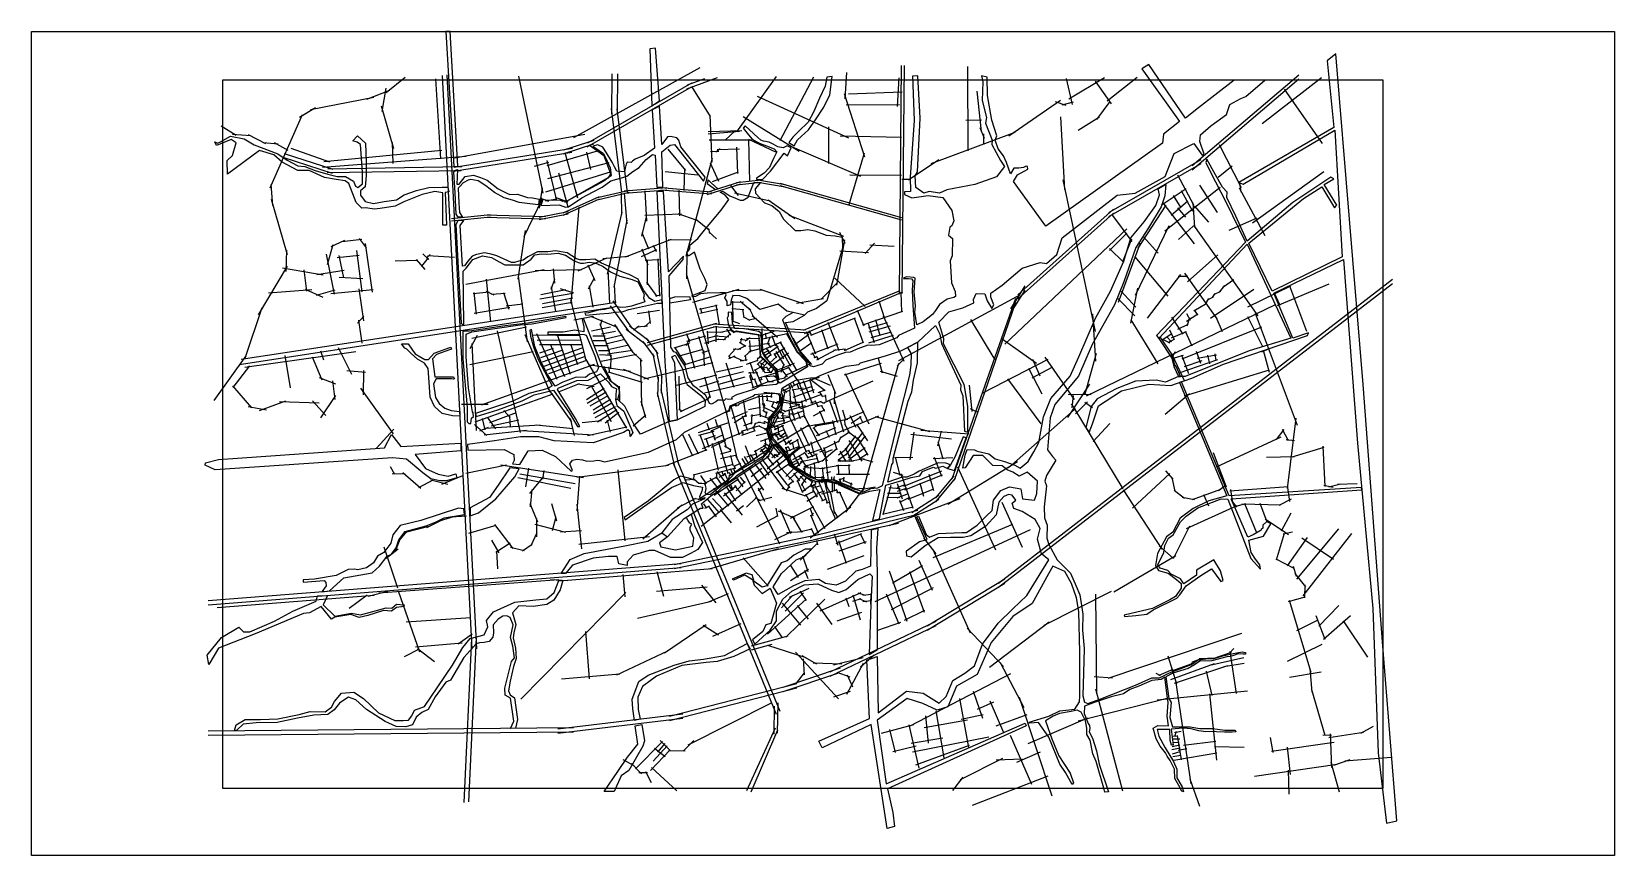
# Model space of a CAD drawing. Header units: metres. Extents: x -9699 to 502, y -2 to 5310.
import ezdxf

# ---------------------------------------------------------------- set-up
doc = ezdxf.new("R2010")
doc.units = ezdxf.units.M
doc.header["$MEASUREMENT"] = 0
doc.header["$XCLIPFRAME"] = 0
for name, color, linetype in [('图框', 6, 'Continuous'), ('底图', 73, 'Continuous'), ('水网', 141, 'Continuous'), ('路网', 2, 'Continuous')]:
    doc.layers.add(name, color=color, linetype=linetype)
picture_1 = doc.add_image_def('image1.jpg', size_in_pixel=(8192, 4266))

msp = doc.modelspace()

# ---------------------------------------------------------------- linework, layer by layer
at = {"layer": '图框'}
msp.add_lwpolyline([(-8469.160116622697, 4996.95725102445), (-8469.160116622697, 430.5196528106828), (-989.043003757333, 430.5196528106828), (-989.043003757333, 4996.957251024448), (-8469.160116622697, 4996.95725102445)], dxfattribs=at)
at = {"layer": '水网'}
for points in [[(-6978.573873032975, 4439.811648487062), (-6952.071009856794, 4442.498088885186), (-7000.873694984097, 5309.838069362701), (-7030.16754659584, 5309.838069362701), (-6983.094180152068, 4515.858775816005), (-6978.573873032975, 4439.811648487062)], [(-5714.68873872151, 5199.75295920761), (-5701.790617653212, 4831.971320490418), (-5652.182508958751, 4863.693720517149), (-5678.969886820748, 5202.846395745852), (-5714.68873872151, 5199.75295920761)], [(-2124.279995891207, 4486.461298385104), (-2131.966558082888, 4465.864928821676), (-2103.666220775922, 4407.915801076568), (-1999.127108699249, 4206.918130031829), (-1874.545172039143, 3952.825968887148), (-2449.211868234125, 3350.657897817568), (-2434.467878093332, 3331.029762066253), (-1865.826489369894, 3939.283044635617), (-1583.248333103969, 3333.237385533845), (-1852.148285753093, 3252.261315952412), (-2263.928769099264, 3085.503620765878), (-2308.366395153091, 3085.503620765878), (-2390.657373637965, 3050.222365888367), (-2452.027740269216, 3061.312013681425), (-2584.499333205386, 3055.719367563521), (-2703.910329805746, 3008.181735627957), (-2830.78448510493, 2941.069807296379), (-2870.899134643289, 2891.667948327064), (-2904.483486013749, 2756.511960655364), (-2883.026778964369, 2724.820206031655), (-2861.570163398807, 2779.814711118882), (-2823.321326406105, 2896.328498419767), (-2674.990464057526, 2994.200085349847), (-2499.605548506399, 3036.145036184163), (-2355.939171780075, 3028.688163032508), (-2221.601857782065, 3075.293663959528), (-2016.998747739824, 3164.579675360037), (-1475.519271644851, 3350.931712394559), (-1470.141029244914, 3367.172796462037), (-1570.790981089114, 3334.045535596838), (-1692.931397512948, 3623.66631879341), (-1243.326745074883, 3841.125468927348), (-1153.750177989292, 2656.274170792058), (-1055.611640021219, 1590.662911393047), (-1020.401346685859, 659.1972509328043), (-967.8910052285353, 204.4922704313139), (-900.3777744147083, 219.4825602755009), (-990.3954764890221, 1346.251444152542), (-1117.356907354216, 3034.086021931216), (-1294.120667067545, 5167.455852924234), (-1349.662965347044, 5121.473964958685), (-1306.816059986726, 4691.781230655862), (-1919.061474179718, 4336.634768567397), (-1889.854623682506, 4325.565690976371), (-1300.564330056208, 4673.862345756352), (-1252.875734910805, 3857.545877579163), (-1704.082909455392, 3636.649649589781), (-1854.531988213974, 3945.647598079609), (-1501.059267596574, 4232.923308278375), (-1382.548014383647, 4308.088610637066), (-1302.166394743617, 4173.202904225341), (-1286.708464857467, 4190.707166617321), (-1368.12055826628, 4323.533543926067), (-1307.319129522817, 4361.631062364497), (-1324.838098430351, 4371.927672896054), (-1570.10494390942, 4208.211394025966), (-1863.806801035957, 3958.003537714139), (-1936.974555391585, 4120.690117049401), (-1995.847413687618, 4239.599143453044), (-1993.261166045266, 4275.12954965511), (-2023.002647997084, 4306.137869811457), (-2068.261341351594, 4386.88878663737), (-2124.279995891207, 4486.461298385104)], [(-4073.056092520681, 4276.970182553536), (-4073.485402411905, 4258.525657477366), (-4025.615268701731, 4238.657382069699), (-3920.840072403939, 4253.997084714247), (-3827.107996915242, 4241.079442586182), (-3767.865641318655, 4156.67745576158), (-3754.714448317507, 4090.285479969302), (-3767.549317321421, 4058.085177807837), (-3780.577266258553, 4048.97333762042), (-3789.696815912168, 3998.20735291358), (-3764.296418752769, 3976.531864272966), (-3767.086385456576, 3864.331197246361), (-3778.246179259906, 3832.273871787242), (-3771.302602852571, 3688.985502011077), (-3746.702890543865, 3634.209636432566), (-3744.594343774552, 3601.905905801308), (-3755.137077621141, 3594.883365375272), (-3799.00981055844, 3584.072752008002), (-3847.000085327461, 3550.774312831009), (-3873.895473869976, 3511.513010878645), (-3892.998668851127, 3486.531398883954), (-3952.175861339223, 3437.936602372), (-3994.922239907159, 3418.137121065988), (-4006.006028336893, 3500.48540572645), (-4002.875826243108, 3539.396092285723), (-4011.739140681886, 3631.495815217104), (-4004.866531827996, 3719.84866070116), (-4012.915289157688, 3724.314553773447), (-4057.461702769534, 3727.918496397958), (-4077.11982459222, 3722.692783082377), (-4078.923327700731, 3718.187844331858), (-4048.624563091979, 3717.106654564584), (-4027.523653384857, 3715.484883873517), (-4018.686513707304, 3705.21362296394), (-4024.198400036919, 3642.798150060971), (-4019.975648077095, 3544.616012266848), (-4008.147430455028, 3398.330855276734), (-4111.921670298098, 3349.741935858287), (-4123.259832139578, 3336.147646225902), (-4237.397233094969, 3290.833356757853), (-4284.261591565933, 3284.791453356756), (-4309.205554918372, 3287.812405057304), (-4374.728502489086, 3263.921936197274), (-4423.482408576528, 3242.886604033842), (-4452.744878977617, 3240.969373285649), (-4505.993031723941, 3224.19360772891), (-4581.307968420754, 3191.121373832601), (-4603.374752371244, 3166.197374106076), (-4659.883944511544, 3148.963306934625), (-4680.349942855726, 3154.977625687814), (-4687.272272804155, 3173.62204174239), (-4747.453415234311, 3245.220843183948), (-4790.26280306009, 3324.735321786472), (-4841.088421420224, 3433.115780315428), (-4791.21210360527, 3440.444334439182), (-4718.842502906226, 3482.461406932389), (-4790.723106497033, 3498.09567620417), (-4837.17655407211, 3473.667139191914), (-4859.180839847955, 3452.170029413097), (-4820.551126969105, 3351.524482050319), (-4765.162265717561, 3247.164360314735), (-4704.61255928556, 3181.566685575625), (-4698.429657215244, 3148.207227929002), (-4875.576206497346, 3043.801555228788), (-4885.741030820638, 3048.53046568526), (-4897.890354718489, 3130.702563179128), (-4970.445916691846, 3208.720002279358), (-4992.733926657702, 3250.121822653611), (-4996.942149252157, 3366.215289356556), (-5015.131052887591, 3376.487262218076), (-5105.464899648032, 3392.712437644264), (-5166.115325977138, 3395.250616126974), (-5182.627475138601, 3430.785212603784), (-5187.073059375296, 3499.316227074693), (-5209.936037945474, 3499.95077169537), (-5210.571095332189, 3474.886182399496), (-5216.604396047543, 3462.512527396688), (-5208.030792773453, 3417.459733690039), (-5190.565984520034, 3389.222421290778), (-5171.195967600542, 3375.2624117162), (-5156.271534917738, 3379.386958730522), (-5013.382126164055, 3355.987178318777), (-5001.516124890848, 3218.536605092997), (-4933.767957556564, 3154.722886489969), (-4907.503720264845, 3127.471795052472), (-4890.284779538415, 3040.659194781874), (-4900.828900610839, 3033.522225530502), (-5005.018176521371, 3022.685200142061), (-5046.81105636066, 3001.837055500766), (-5156.08498954834, 2968.607871100216), (-5189.342268800334, 2950.674667118891), (-5183.007538512537, 2940.125717031128), (-5207.290634776473, 2936.961034796766), (-5225.766913196224, 2941.180606455966), (-5235.796884565592, 2931.686559752883), (-5254.801038923026, 2933.268893890143), (-5276.444645980738, 2933.796352562406), (-5289.114106556328, 2921.66505437754), (-5318.148232283129, 2907.423977342996), (-5330.817692858713, 2911.116118249618), (-5353.517088297718, 2963.860840768754), (-5406.704093589302, 3005.416470682784), (-5434.259838137121, 3026.065813213352), (-5468.704509695403, 3076.894980165338), (-5487.738452902434, 3152.559753123949), (-5544.341501822521, 3240.593825614646), (-5560.361222317085, 3245.929235369104), (-5580.118895846696, 3274.20684983238), (-5589.13969692414, 3735.401027579596), (-5499.932387062791, 3841.27988241203), (-5498.318094257527, 3861.710222940418), (-5594.099065804467, 3760.096141735761), (-5626.775535501241, 4279.250760070776), (-5669.123999289048, 4278.387232160847), (-5618.708963271302, 3183.14654882084), (-5603.513729502353, 2972.300737918624), (-5589.582112448951, 2795.938640543049), (-5536.114120913087, 2807.513583182596), (-5554.356396237373, 3172.00473820078), (-5573.438527289333, 3211.819031376526), (-5551.550220894815, 3223.034326605171), (-5534.713022815711, 3188.827688023668), (-5506.089844490738, 3140.601905976635), (-5485.324022835616, 3056.487198741716), (-5474.660454317265, 3034.056608284423), (-5387.080141329388, 2963.193630117663), (-5357.895720634711, 2930.669264182703), (-5359.579447743811, 2893.098024468747), (-5536.114120913087, 2807.513583182596), (-5589.582112448951, 2795.938640543049), (-5774.375160073374, 2714.277682666079), (-5818.458678326322, 2777.786909194172), (-5874.797862289451, 2894.873367382281), (-5920.995950792335, 2937.092033954623), (-5935.644143003461, 2937.092033954623), (-5927.756668930522, 2899.37668679112), (-5881.558543921703, 2861.661339627617), (-5855.642536821513, 2800.866450829142), (-5823.288105368045, 2724.96802809962), (-5840.430948390043, 2699.541645471582), (-5844.039633880449, 2730.577291970114), (-5856.330527825768, 2742.187957845483), (-5883.910694849532, 2725.595861930682), (-6079.563858990136, 2658.718418671044), (-6331.443403729593, 2671.731965571546), (-6429.0565355504, 2696.475868718192), (-6547.434211318321, 2696.475868718192), (-6715.962035980621, 2671.42197266133), (-6890.322743730489, 2648.278857905636), (-6887.761705796059, 2610.992538568053), (-6653.244679657371, 2615.744720081235), (-6591.414125704658, 2583.576134680925), (-6588.264429437238, 2543.496702224999), (-6600.06095990067, 2522.465767411815), (-6551.718329768547, 2517.843579947865), (-6499.906101789346, 2605.896177148971), (-6408.241357860172, 2611.271972726498), (-6322.965446026508, 2570.13668761663), (-6222.646822254297, 2475.49205755867), (-6213.696441141146, 2480.70868301707), (-6231.224258652416, 2523.186988691821), (-6212.950588217033, 2546.661845134148), (-6186.099517889481, 2552.251086696719), (-6148.433379379581, 2548.152309550833), (-6120.090566697856, 2540.699973507563), (-6074.965825934924, 2541.072589611735), (-6052.589946163942, 2546.289229029975), (-6036.180926291825, 2543.308286236763), (-6007.838113610095, 2535.855950193492), (-5723.36233923686, 2598.798588612039), (-5541.968359977385, 2679.87997572635), (-5491.368968946837, 2726.621016891941), (-5204.334931090852, 2868.597705948637), (-5196.412885889767, 2896.489847293209), (-5051.175670415483, 2959.058696980852), (-5036.958065803592, 2970.141555187908), (-4953.722215589929, 2978.720241087506), (-4909.600037543214, 2978.95853559141), (-4874.302331611783, 2974.66919264161), (-4869.770848890897, 2950.839532853578), (-4874.653774326303, 2901.082314253423), (-4894.841597383827, 2871.066294618695), (-4924.339202564624, 2833.87621443225), (-4942.502588545802, 2801.693697109568), (-4954.43922881897, 2739.357795306322), (-4935.160111697872, 2675.961057185519), (-4925.886579976126, 2655.47903732184), (-4943.951071357362, 2620.995100437728), (-4988.630330096268, 2567.817748453419), (-5045.901547293484, 2532.694771879488), (-5165.579601261685, 2465.02262273126), (-5195.794511719068, 2432.088730869729), (-5216.378789318994, 2411.55613449828), (-5325.941046445521, 2323.095323595758), (-5351.550951212558, 2324.108724370006), (-5358.904270325599, 2337.789565023141), (-5353.833010729577, 2350.963719248992), (-5351.297380931566, 2366.41801823698), (-5356.368640527588, 2383.645747640139), (-5361.186366348563, 2393.52637028945), (-5379.696485777603, 2396.313201478868), (-5398.460175487635, 2396.56655865235), (-5427.192579594455, 2419.497846764682), (-5473.619925420193, 2432.92598635691), (-5518.010969738075, 2443.505731856248), (-5559.637491994515, 2418.996046282118), (-5723.743461283157, 2283.196363977939), (-5880.843447254677, 2177.189008799373), (-5873.127195181509, 2162.480060678385), (-5732.442727139982, 2263.238892159451), (-5574.034085245577, 2370.453040784194), (-5499.179415479768, 2401.944182969188), (-5433.51741677166, 2382.918286310735), (-5375.734824323059, 2373.077309612865), (-5379.017949812624, 2346.834691125371), (-5394.776835343517, 2310.751095940006), (-5389.523849162593, 2292.381269978681), (-5360.632571191265, 2305.502586202349), (-5362.703151779722, 2298.080068381711), (-5438.982940553498, 2262.823998673614), (-5475.047161772854, 2226.012509403739), (-5570.448179463681, 2162.72493724782), (-5638.197040410886, 2077.778558462544), (-5600.337383896446, 2052.560103787522), (-5492.736226034931, 2170.025013293781), (-5387.791861196674, 2237.716650381519), (-5371.186767903993, 2237.716650381519), (-5381.185490186044, 2264.080565936641), (-5321.594502832544, 2316.126570441167), (-5273.254975705588, 2346.105079980289), (-5224.030179457702, 2393.433341901987), (-5166.028295808712, 2435.127956003529), (-5152.643245735868, 2449.550608703701), (-5053.587837113824, 2513.472962797614), (-5034.271374412907, 2531.514411394244), (-4987.659892610005, 2556.268938638203), (-4950.194463775442, 2599.302678508699), (-4914.861602620774, 2651.839790256769), (-4879.740110876839, 2626.049414812536), (-4841.233423026344, 2576.582630726367), (-4803.82808297417, 2514.242233853978), (-4792.36850236584, 2499.863289419284), (-4701.225172822407, 2434.131558316905), (-4650.056836668155, 2411.125263973207), (-4555.395392879225, 2413.681520451377), (-4502.947851971708, 2400.048157221077), (-4401.294351882954, 2349.794861673603), (-4350.785860650801, 2329.69404321696), (-4298.137135490695, 2346.801117705225), (-4232.647262304445, 2357.493030535488), (-4280.154234892354, 2156.556194721799), (-4234.429190400573, 2167.538514146365), (-4193.82289973682, 2384.189860403974), (-4090.528347986494, 2415.946393146303), (-4030.504728700958, 2434.996621809462), (-3974.71802568117, 2445.580080626789), (-3957.064043630447, 2473.097065175935), (-3888.961549612126, 2500.408183934275), (-3872.125921288571, 2495.096156915261), (-3826.935506333946, 2508.376224462794), (-3797.251611325351, 2491.997476814143), (-3777.314693614972, 2517.229598174538), (-3807.88466087525, 2527.410985620955), (-3856.1763652167, 2530.066985170619), (-3978.456270763753, 2474.733382022427), (-4010.355382907494, 2456.583968007331), (-4057.31794236548, 2437.549206849171), (-4087.887946131696, 2436.221193114498), (-4180.040920544313, 2405.234378143477), (-4155.027303852388, 2517.843216991972), (-4145.702444774601, 2529.903152464243), (-4147.052069492158, 2557.772134430845), (-4048.818336638119, 2927.111402996822), (-4026.552850839165, 2987.870945475208), (-4014.430030256028, 3062.178207552879), (-3990.121306820024, 3173.598058733738), (-3987.268148328658, 3306.749880076171), (-4054.507678357295, 3273.56331507342), (-4030.574929629596, 3232.463683400165), (-4032.818621400386, 3160.726149048251), (-4040.395575921051, 3095.267723733654), (-4112.693697983441, 2816.09577300255), (-4217.371824978443, 2380.333370276821), (-4247.24281294558, 2364.9590891035), (-4293.3354722847, 2362.560453201988), (-4337.507626967563, 2339.533596010939), (-4374.957905835727, 2352.965937515626), (-4394.163171433874, 2356.803749374108), (-4441.52050616088, 2378.452044242397), (-4479.319124738409, 2394.880544768137), (-4536.287525137348, 2416.361181933327), (-4557.426985120422, 2418.264034044203), (-4629.605842266601, 2418.454320651275), (-4685.76965167893, 2437.727166915707), (-4792.230071829486, 2505.162836339499), (-4834.600001111851, 2583.480956477782), (-4869.076797900087, 2622.273375255154), (-4918.216571806429, 2671.274849885898), (-4925.67451695248, 2680.314545609568), (-4943.078177751151, 2747.315659109983), (-4926.176802224021, 2817.053222729834), (-4869.185768140336, 2881.372497012939), (-4858.231137737399, 2960.179072024779), (-4866.055858094092, 2983.007964695626), (-4862.343057653873, 3011.72069347596), (-4828.332806818849, 3032.109587233281), (-4773.353651767066, 3061.841607841212), (-4679.005611499916, 3076.393095923724), (-4647.661791257145, 3076.393095923724), (-4617.584398687539, 3091.577258008078), (-4548.630476557568, 3119.884774453039), (-4448.471712310333, 3152.667285787309), (-4367.618678016732, 3164.353125412154), (-4357.448487319802, 3175.022800214021), (-4196.759437802298, 3219.225760615798), (-4097.091568972348, 3251.234812941087), (-4054.507678357295, 3273.56331507342), (-3987.268148328658, 3306.749880076171), (-3873.145167220799, 3415.639733241768), (-3845.776880690959, 3359.09521151407), (-3834.850031310744, 3297.748713516578), (-3710.962075474709, 3029.827697490888), (-3713.469230637079, 2999.767425156841), (-3697.590678624598, 2961.357087256556), (-3687.208899481273, 2733.581798976719), (-3665.262293095569, 2727.003376965868), (-3664.99784404353, 2893.721498934674), (-3688.397825037173, 3034.002723294087), (-3822.198604671066, 3296.023556235237), (-3820.514329972823, 3327.997722915228), (-3851.238863396313, 3435.858037729158), (-3786.56946128195, 3502.78492674936), (-3697.298740597376, 3528.462367071357), (-3625.611618505172, 3560.897013101421), (-3628.09201481122, 3582.747292924423), (-3610.522324983191, 3621.580753637442), (-3556.215974463317, 3619.452896792298), (-3540.775968345668, 3573.703869922925), (-3511.493127628317, 3524.231111024354), (-3497.650329534547, 3547.637578200446), (-3517.349703072978, 3598.174272501508), (-3517.882105747601, 3623.176642781336), (-3443.141298018411, 3674.511532931505), (-3314.016418616426, 3784.730307221508), (-3199.428789864389, 3820.615491171724), (-3158.382493068086, 3813.780208067033), (-3091.944560538723, 3872.784984439081), (-3057.739294955494, 3980.782301142954), (-2702.004576697043, 4255.560251988361), (-2586.528539312967, 4269.170134764323), (-2392.548771099558, 4375.438497109819), (-2336.22867974468, 4523.803391369505), (-2207.650841900519, 4588.367479402752), (-2155.781701155975, 4512.991395977869), (-2142.791718399698, 4520.357865032649), (-2169.933010975139, 4601.443970573575), (-2166.337978707467, 4643.650296645541), (-2099.988609596141, 4702.074860102197), (-1998.038462213503, 4775.993857092749), (-1976.385363610578, 4839.09544227295), (-1905.110503134158, 4878.759290230855), (-1874.435252733892, 4892.281058483757), (-1752.041047078899, 4996.957251024448), (-1948.572288669631, 4996.957251024448), (-2177.707827707578, 4817.822667155979), (-2261.634658458274, 4752.20998234485), (-2498.13757535191, 5098.511578083996), (-2543.577909993212, 5069.220004452787), (-2301.718151464986, 4729.437853633617), (-2404.457119266802, 4648.492477260464), (-2409.996166018107, 4590.38147977608), (-3162.318600362436, 4055.081578190967), (-3371.089554566213, 4344.269520159802), (-3345.630966933459, 4387.421862848412), (-3277.407163666119, 4423.85550107334), (-3279.759716159322, 4440.309394551785), (-3289.758036875995, 4442.659952757252), (-3306.225867822504, 4434.433012997952), (-3335.632646216786, 4430.319536138382), (-3367.980160860011, 4428.55661748428), (-3389.741171030831, 4393.885897913452), (-3416.207322694012, 4465.577881300736), (-3434.608982966005, 4509.704579085357), (-3468.61554670077, 4553.120720909306), (-3488.021923539629, 4609.970907338671), (-3477.869328707282, 4638.612845759939), (-3511.310524900773, 4738.062425534052), (-3537.500947175483, 4898.150753273242), (-3539.59368687142, 5017.147909003461), (-3577.77543532211, 5024.846566459817), (-3568.540855441688, 4987.057804486938), (-3572.756342718822, 4864.7642693724), (-3545.678387954708, 4755.891321575533), (-3550.604682450555, 4720.452070819969), (-3509.223918203279, 4610.196651944565), (-3510.20917710245, 4582.632790245794), (-3455.034861278684, 4479.268326325202), (-3429.760592152801, 4440.159745044939), (-3480.201364860448, 4372.962188647103), (-3619.65530882388, 4324.540424377439), (-3800.648708369372, 4288.965246639771), (-3847.13333201989, 4267.224872653279), (-3913.398664450129, 4279.083255925939), (-3949.003932952437, 4268.213061952772), (-3999.444705660084, 4304.776442949775), (-4004.389873728527, 4378.891394243277), (-3989.61237746683, 4405.687827584833), (-3971.717419685499, 4752.086929578932), (-3988.181125460425, 5024.96258670715), (-4022.703810219179, 5021.826801345845), (-4011.158075585059, 4737.727654561697), (-4037.065686318332, 4372.091987932672), (-4035.679592163577, 4278.028617778258), (-4073.056092520681, 4276.970182553536)], [(-4819.272444581133, 4595.060560522557), (-4784.087766715878, 4573.297951460852), (-4763.982184230699, 4611.801031722584), (-4692.433419069508, 4676.032676986935), (-4646.110311448341, 4742.030281092011), (-4593.360922764651, 4822.957234068606), (-4555.397057876864, 4902.072085183259), (-4540.004813374762, 5020.449434834496), (-4573.136960214047, 5017.036635414777), (-4584.067081307729, 4957.312663061399), (-4620.148392110468, 4881.130849885842), (-4657.748242871312, 4793.763219724424), (-4693.286963126928, 4726.986816575919), (-4756.708580010642, 4665.721233520584), (-4792.494398068956, 4628.247642893657), (-4819.272444581133, 4595.060560522557)], [(-5669.089542582254, 4307.695467898315), (-5630.472666174434, 4307.695467898315), (-5637.932074036579, 4534.20218350736), (-5584.549525822193, 4576.955809154722), (-5556.644398625416, 4581.835110052321), (-5368.284607079505, 4346.235770430387), (-5357.820138638795, 4371.329177970394), (-5515.48427197148, 4566.500234340834), (-5528.827095897564, 4609.776126223005), (-5541.458907560591, 4624.866678310405), (-5580.727606198752, 4632.823498328011), (-5600.22454681748, 4631.726001086499), (-5638.39479920725, 4582.613104479), (-5653.269885664705, 4828.267844525385), (-5699.53572441342, 4805.679838615659), (-5684.422414084009, 4557.292655083285), (-5751.601454496791, 4510.754532062906), (-5809.375409125336, 4487.932942413485), (-5827.289862594524, 4474.95597858441), (-5835.351325487951, 4465.558859608178), (-5859.983618959741, 4467.796253895373), (-5867.597268545432, 4455.71423378784), (-5872.971577141041, 4428.417855564023), (-5877.00235432967, 4405.148794053834), (-5926.462076265161, 4410.463462577681), (-5942.347967469701, 4438.600945167729), (-5956.789603579441, 4468.902846804449), (-5994.338040432428, 4528.063692385658), (-6017.444658208027, 4565.580347500167), (-6049.938430938784, 4580.731280826854), (-6082.432295153354, 4571.35214328573), (-6013.112167375104, 4523.013392937872), (-5999.392613070842, 4497.76179074894), (-5971.231331173012, 4431.386191689933), (-5963.288431312656, 4382.325979987633), (-6011.681543369748, 4345.361606810889), (-6245.809318706132, 4218.619391501838), (-6276.253121957939, 4214.99819634491), (-6294.374511832051, 4222.964846680143), (-6340.765134513714, 4220.792136582661), (-6385.706104555096, 4223.689071718196), (-6405.277147069487, 4226.586041837072), (-6416.874734127036, 4188.92550025838), (-6297.998734916575, 4193.270955436688), (-6258.856649887792, 4178.786139825656), (-6237.83595473312, 4180.234624885095), (-6153.028073342808, 4237.449662291182), (-6079.81777901006, 4275.83446389126), (-6022.554395590981, 4306.976840194153), (-5965.290920688087, 4346.810091870327), (-5889.181321074764, 4369.261592799936), (-5863.811393547774, 4378.676728194608), (-5824.669308518991, 4408.370619438064), (-5783.352653045964, 4433.719055503206), (-5738.411774488413, 4484.415927633498), (-5697.81994533552, 4518.455274055268), (-5679.698555461407, 4514.109818876954), (-5669.089542582254, 4307.695467898315)], [(-5027.267866219627, 4356.880080346214), (-4989.008966006514, 4355.287324005891), (-4937.678399915167, 4411.034355650619), (-4848.401625313622, 4526.176446316305), (-4826.362258633434, 4509.087964075862), (-4803.26972853615, 4560.845842633505), (-4830.345043747175, 4572.92588820005), (-4854.829827536407, 4560.703040652763), (-4889.338074023239, 4566.503242907798), (-4919.976188912551, 4584.226116171325), (-4945.45415883309, 4596.148787179816), (-4981.252418691176, 4603.882378525421), (-4998.6677364286, 4610.97154182416), (-5018.985652864198, 4626.116527983597), (-5100.963482227045, 4703.248348652793), (-5113.347738668264, 4687.781095994926), (-5086.515259282125, 4655.299942376738), (-5058.134690663443, 4618.694148402012), (-5028.722093050994, 4601.164628040875), (-5003.43751992975, 4588.790846904578), (-4962.156726114859, 4573.839178664202), (-4913.135760588732, 4554.762940033943), (-4895.591359178739, 4534.139948151227), (-4917.704371165732, 4492.601433723641), (-4944.225348138644, 4434.635618926884), (-4978.205458522221, 4397.371893337302), (-5027.93249618502, 4365.076676154116), (-5027.267866219627, 4356.880080346214)], [(-7015.584202046126, 4306.9063137872), (-7010.400911670441, 4275.832819674433), (-7033.363225964997, 4272.002534536412), (-7026.213615817527, 4060.797629962741), (-7049.036725229365, 4060.797629962741), (-7049.036725229365, 4269.744109840962), (-7100.872922403825, 4279.190310438695), (-7181.792649883703, 4260.225143902724), (-7300.745038085357, 4212.265892792268), (-7356.448439375061, 4183.767137283277), (-7453.090484986096, 4169.685434661973), (-7491.680190698826, 4164.656230166269), (-7544.363528063186, 4173.37348297549), (-7571.773453332543, 4170.724649664406), (-7606.396237564287, 4207.692206324791), (-7654.561463421271, 4329.868256583788), (-7679.346900810763, 4347.710807842442), (-7736.864792222085, 4356.966139354699), (-7811.903116282104, 4369.985817837988), (-7909.501625250094, 4414.058909998733), (-7983.1346663234, 4414.058909998733), (-8083.342751308286, 4468.847328248972), (-8137.454425582445, 4515.667346997136), (-8230.615786225359, 4544.093791949002), (-8437.021310524755, 4389.699207981045), (-8439.810560767684, 4478.880199404534), (-8404.665861332556, 4510.650946402697), (-8380.120294523833, 4593.143368716926), (-8413.591480406727, 4614.323855054586), (-8506.752841049643, 4574.749759937287), (-8518.442003412812, 4599.091270619843), (-8500.962372548645, 4591.21928519394), (-8482.363711576196, 4598.927758503727), (-8417.963400766848, 4635.42793778472), (-8329.086684918046, 4619.218093836986), (-8263.839965789391, 4580.455507183002), (-8112.616933898346, 4521.163509072205), (-8052.190863275741, 4480.393648520374), (-7982.839265062796, 4443.774595861003), (-7938.455248528554, 4440.297741951638), (-7872.172200666494, 4415.378446478796), (-7789.088057446599, 4390.355040595685), (-7729.517269074015, 4376.420512872225), (-7676.309729410744, 4375.741836138665), (-7625.02774122877, 4344.679501710327), (-7612.479179843575, 4313.904555393651), (-7596.964621471736, 4305.469932962289), (-7566.619986682766, 4329.17803534909), (-7566.619986682766, 4403.265885918248), (-7580.373481484916, 4582.978925231727), (-7600.914709929522, 4597.669862663074), (-7628.58984679829, 4604.873281539752), (-7598.624229483045, 4637.146844037474), (-7547.444551561977, 4589.627124359531), (-7542.451058768404, 4463.79125655062), (-7542.451058768404, 4380.357992376993), (-7549.002123763857, 4310.043514479752), (-7578.73692739669, 4283.688083065352), (-7578.73692739669, 4254.936712881463), (-7550.176318616694, 4213.662322646574), (-7495.690658479012, 4202.428438555966), (-7427.064801424421, 4214.500243529161), (-7347.055063520021, 4226.083681120886), (-7297.377335637168, 4256.718309273732), (-7219.514082643712, 4286.371235029823), (-7138.916378216584, 4305.104706926293), (-7053.446062472605, 4307.736993119077), (-7015.584202046126, 4306.9063137872)], [(-6428.169235282957, 4229.130030087821), (-6432.510325595124, 4192.623483839539), (-6488.220862622926, 4199.129579864151), (-6556.954670587234, 4207.081502214598), (-6600.003663709911, 4222.985381898832), (-6653.543747065443, 4238.166330928485), (-6716.127646592912, 4271.781294491753), (-6771.239147555549, 4314.931421278197), (-6820.816243234411, 4348.149114068976), (-6867.476926158037, 4356.890610330586), (-6885.557971666727, 4352.228485987732), (-6917.054021836898, 4335.328245888617), (-6939.801108192813, 4312.017589190996), (-6949.133281371061, 4299.779473434741), (-6945.905183234938, 4203.231376101779), (-6941.870655209626, 4144.249400321531), (-6921.805234122222, 4112.691596894357), (-6949.673859274104, 4112.691596894357), (-6963.050806665705, 4132.740092420447), (-6970.296782771575, 4270.891633254069), (-6977.429684873698, 4403.906255898037), (-6972.618459201273, 4414.722299014123), (-6954.576477284501, 4420.731211856393), (-6957.583459023314, 4326.391367691083), (-6942.548550329185, 4326.992276466983), (-6904.660434045843, 4375.664383031026), (-6851.737317584557, 4384.677769786104), (-6805.429579245451, 4369.054596396199), (-6763.331743418034, 4351.628766645283), (-6691.765230395438, 4295.74596467051), (-6632.226827295774, 4265.100526666596), (-6616.590412473292, 4260.293396392778), (-6567.275692395357, 4262.096087737131), (-6502.926063623279, 4240.464001504959), (-6471.051910817594, 4237.459562575488), (-6428.169235282957, 4229.130030087821)], [(-5261.318246242765, 4274.026105246353), (-5243.372322338866, 4281.374774937343), (-5199.831420706352, 4251.09823621979), (-5162.762725014909, 4235.519036884221), (-5131.729464558426, 4222.476405044448), (-5112.45531398659, 4222.476405044448), (-5081.588123607478, 4242.199105042644), (-5043.641640645829, 4336.51117243855), (-5001.426248107424, 4336.51117243855), (-5036.05232575674, 4295.753206221227), (-5034.155042776387, 4267.791304998485), (-4975.32545632805, 4206.401496114238), (-4928.961729889998, 4188.253715242164), (-4882.120091966848, 4150.525480906798), (-4852.963466087807, 4101.335481025038), (-4777.378892127816, 4026.751496773641), (-4741.297123905971, 4027.518541415913), (-4696.770758544997, 4032.887888895144), (-4652.244484667841, 4025.217407489099), (-4577.777934494092, 3996.836650775076), (-4520.968493798806, 3992.234382921452), (-4475.67439620527, 3985.330946157679), (-4471.96070194301, 3913.826859893183), (-4573.264122726352, 3574.264249924076), (-4641.084281762334, 3523.6368197173), (-4697.990878276367, 3501.828102617714), (-4718.842502906226, 3482.461406932389), (-4790.723106497033, 3498.09567620417), (-4831.819845970426, 3507.034353107564), (-4886.640033150644, 3553.234401834597), (-5005.130428052201, 3518.184631696569), (-5089.320976612988, 3589.841909992829), (-5134.534385475694, 3606.198474055018), (-5179.747885822231, 3607.756247058563), (-5191.440981989741, 3577.379795931165), (-5195.33874170146, 3548.561082823966), (-5217.165866745316, 3540.772252789589), (-5216.688595646978, 3568.909840329652), (-5232.031072950005, 3592.210666709638), (-5223.439278341611, 3612.138994473884), (-5226.507737208681, 3625.628953953521), (-5264.250211247709, 3626.242141880626), (-5344.95147536113, 3623.482831191993), (-5387.603520181001, 3619.803738612689), (-5421.356933654156, 3601.714939646431), (-5439.767869824267, 3598.955628957789), (-5441.915818476366, 3608.766530841473), (-5358.408288129169, 3639.715309358617), (-5344.170477974389, 3679.939884640037), (-5359.390183988566, 3718.69281589306), (-5389.715424207317, 3778.436483865051), (-5426.325602983895, 3887.185579633944), (-5466.398901834807, 3861.481223100389), (-5475.798864525015, 3883.725377792886), (-5456.009541611798, 3908.935384794386), (-5456.504286120106, 3932.66244814972), (-5405.508367848902, 3975.322388421176), (-5354.550964266689, 4041.06615343457), (-5255.764903807881, 4159.181372943304), (-5205.104365227409, 4226.408081602865), (-5228.851461239436, 4254.880564625928), (-5261.318246242765, 4274.026105246353)], [(-5337.676315916104, 4353.649684044474), (-5344.4277304813, 4330.677910930258), (-5291.146546341479, 4292.209289255246), (-5277.461298470385, 4297.131829557111), (-5318.517042083636, 4334.68885544226), (-5337.676315916104, 4353.649684044474)], [(-2439.224030505022, 4296.978602542004), (-2390.062911763889, 4324.85727840654), (-2395.268432708268, 4250.086763003426), (-2419.413666312787, 4179.379912000848), (-2500.165612463476, 4043.730519347183), (-2581.496925657644, 3917.177214056748), (-2659.491092000099, 3696.868496225274), (-2719.71882569704, 3547.826502718228), (-2862.809128797482, 3292.817638216526), (-2951.891774729142, 3087.083083438229), (-3105.330087365132, 2904.782886436413), (-3134.384159879934, 2818.813820112838), (-3152.391103492963, 2612.47436845825), (-3118.86017867444, 2570.249585913015), (-3098.678756100984, 2545.502513407148), (-3157.876107512959, 2447.169846098288), (-3168.43846364299, 2411.51332496712), (-3158.695162169548, 2381.38105753046), (-3173.565674435915, 2245.825979952758), (-3170.845494478432, 2173.55890711306), (-3153.895097523404, 2127.211758128171), (-3155.728524796141, 2042.718638783408), (-3143.814403715151, 2001.947099031415), (-3088.648561362366, 1903.68348882936), (-3004.446394356215, 1816.65141883435), (-2967.604487059012, 1733.681473973054), (-2943.094359425196, 1678.483356190606), (-2924.879621116983, 1552.568331554903), (-2926.876347011639, 1449.011777481151), (-2915.18087226477, 1331.867205634757), (-2919.196463138971, 1174.523491392785), (-2924.418725622745, 1026.050256975133), (-2912.350637269657, 985.418475653576), (-2891.709965910749, 976.6729912915762), (-2807.205353389727, 1006.275051275981), (-2585.373186671248, 1094.394263444817), (-2479.818695656388, 1143.66825831819), (-2428.929813456693, 1143.66825831819), (-2365.636822826433, 1174.359314593268), (-2303.740881638922, 1197.826101922947), (-2224.190392519973, 1229.188698330879), (-2179.647377103421, 1258.202933307344), (-2130.333663347526, 1265.794667222289), (-2076.972796798917, 1267.869074143425), (-2021.91554574261, 1284.061741272788), (-1966.192292463587, 1297.814425611665), (-1896.703651485571, 1310.96641107466), (-1875.003688954021, 1305.378347773869), (-1876.569617531815, 1295.543377354486), (-1890.215984778624, 1294.649273233022), (-1923.325260662459, 1296.884498553336), (-1953.973713223633, 1287.496580194682), (-1975.226319866575, 1281.014412772427), (-1996.702604453836, 1278.779187452113), (-2091.840930485894, 1253.295295906952), (-2170.326822370538, 1249.83558383261), (-2204.375911555763, 1227.347630266078), (-2244.195983187921, 1203.12978567904), (-2344.611736448307, 1171.99258690999), (-2388.471550683636, 1148.351407646456), (-2369.169653572986, 1009.749596285117), (-2355.105479711987, 983.4015463547767), (-2362.42564919735, 885.9997156710015), (-2345.300792594136, 825.8184061558786), (-2231.773760960641, 827.5792574294319), (-2170.038556848041, 815.8018022519173), (-2089.155056961594, 815.4259062982019), (-2009.443830767734, 804.5932460971451), (-1942.954395403707, 804.2973220513086), (-1937.327225524627, 794.9759419992114), (-1962.353265365455, 793.3484122221271), (-1999.077981886934, 791.7208824450425), (-2011.665149444918, 792.1647510221228), (-2063.287182992542, 795.4339788276919), (-2090.68667910622, 796.9548793942668), (-2131.405304836124, 795.0537449402109), (-2176.690437015132, 800.7571483023712), (-2225.019967816072, 812.9243878183044), (-2277.535615335059, 818.2475572929833), (-2354.751894740723, 810.8405703795797), (-2341.713803425068, 708.5398831129422), (-2352.834485319574, 709.3061581218062), (-2361.654349095727, 738.0423105541922), (-2363.57175851689, 809.6911228829483), (-2444.100941561484, 809.3079503951813), (-2434.130668726168, 766.7784629865855), (-2393.806704203511, 691.1813613019912), (-2339.606656557502, 602.565315784188), (-2318.04986620706, 554.5649592530172), (-2317.404264876604, 498.5574416826128), (-2282.742142601478, 439.996490360536), (-2275.179449504532, 407.8824168951978), (-2286.640725667603, 411.7899156803469), (-2305.619867854926, 448.9259520906706), (-2330.134513131881, 492.7781244796424), (-2333.297749238351, 553.22296347074), (-2362.035379213528, 609.1550569670435), (-2380.363522524916, 637.8183041255761), (-2391.918203670037, 659.7138498670537), (-2424.590095401844, 701.9125348430462), (-2450.412410427642, 748.4419120292367), (-2470.085914822456, 818.2438490592831), (-2439.571943479328, 834.2902508575717), (-2372.923051813894, 833.4879430118233), (-2381.182485697689, 895.3034641213598), (-2373.41450290462, 982.6200885777579), (-2380.535146174618, 1027.895383106995), (-2395.494672199595, 1146.258249656806), (-2419.192001012561, 1132.000965668201), (-2478.307748855485, 1126.145279841032), (-2562.244338326957, 1089.816518910273), (-2621.177575945389, 1068.225922915524), (-2661.776083417266, 1038.784191563587), (-2741.161718689328, 1019.259466555792), (-2845.551620652652, 984.7497691710014), (-2913.605246401857, 960.8583191161306), (-2914.851896441571, 913.1076386595666), (-2890.284830934718, 848.8024934046407), (-2880.189133779699, 836.3392948595357), (-2879.66163806319, 816.8388832708079), (-2883.354016594953, 794.176257903724), (-2860.918707103745, 754.3888343987272), (-2835.907579125866, 671.6124873231819), (-2818.150111894894, 584.9476024310279), (-2759.114778331321, 407.6634561902828), (-2781.56792716778, 405.506313677666), (-2788.908406061572, 431.8233683716171), (-2838.237580583358, 602.9153590520216), (-2859.20301950966, 652.6661418223957), (-2876.778525419082, 740.3704516170038), (-2897.180424003076, 776.7083431986612), (-2898.067451139272, 817.4776440170971), (-2907.693836288454, 864.7802229128283), (-2934.509482651382, 921.0455676753044), (-2960.878230544811, 934.442086662406), (-2998.420172046447, 925.9576479594685), (-3073.504146533538, 912.114566678356), (-3115.515347181688, 895.1456542891392), (-3164.864465176624, 866.1770375838386), (-3122.783004953337, 749.9743221136085), (-3078.634925195511, 639.6974690441347), (-3005.67099679487, 526.9397726467942), (-2983.635746056403, 465.2933260039279), (-2993.184369957046, 454.285049452228), (-3036.520256344898, 532.0769707031504), (-3072.511089647873, 584.9167821113224), (-3119.519502578172, 702.3385969017108), (-3142.289276921889, 759.5817259272371), (-3210.50007187696, 853.8203283158946), (-3264.946393971259, 849.3490380751826), (-3269.920003427382, 857.5616912346667), (-3143.211525329476, 896.1166867681823), (-3072.833570119721, 929.031738712467), (-2974.75367328142, 941.0008326088717), (-2946.302936571403, 987.3811457970296), (-2943.738736530111, 1026.920432494233), (-2942.322018065679, 1309.13174496049), (-2948.918459036737, 1571.288229916703), (-2965.254816579836, 1659.118899523768), (-2997.663509356323, 1750.394973020426), (-3039.053351886789, 1829.34519255218), (-3118.070307356989, 1861.92783283037), (-3145.663566205258, 1813.053872413089), (-3250.67693041415, 1621.579540223683), (-3375.574577743289, 1539.055737856368), (-3514.573541365069, 1369.982530591602), (-3605.730765923757, 1164.798368650888), (-3737.86533246041, 1088.658115679427), (-3793.903381570272, 956.3164325017933), (-3862.677350932354, 933.4111627107922), (-3954.375976748474, 977.9492184007033), (-4056.263338766366, 1009.762120319683), (-4249.849326600393, 869.7853588728248), (-4191.471029845024, 459.2827339614887), (-3296.100294647898, 849.308772254546), (-3289.658827270964, 833.8621947487115), (-4182.452920627009, 425.815120212741), (-4147.668758933607, 273.923803891521), (-4138.676265185712, 183.7041222156549), (-4185.055177938179, 172.1192153237862), (-4288.119387839761, 842.7580724755388), (-4605.042034551501, 692.1539680311907), (-4625.654894828578, 734.6320649180634), (-4299.714138898823, 880.0873218549096), (-4316.266215293739, 1257.050022460375), (-4250.127528902492, 1281.028126240446), (-4242.599142238716, 917.2026831131953), (-4061.195871986491, 1056.786021954613), (-3952.208359074677, 1042.816300994353), (-3849.220995583412, 979.0180992727256), (-3805.784294023935, 1021.411571467921), (-3762.777291975464, 1124.706555132557), (-3684.206686071834, 1173.461817088137), (-3622.584738930616, 1220.657137073293), (-3571.110451755217, 1360.018086842785), (-3468.748105734514, 1495.267270123673), (-3375.76221106181, 1586.847313833627), (-3284.104752965504, 1673.118391303629), (-3143.245648795011, 1903.765839604144), (-3190.570687232569, 1943.314361902259), (-3216.570206421195, 2036.070545394803), (-3198.967712784346, 2105.068285478926), (-3231.464687448867, 2163.242845846253), (-3314.061221898562, 2214.652958246843), (-3368.222846339413, 2234.946407097072), (-3380.409223274095, 2270.121732430809), (-3356.036469404747, 2287.709395097678), (-3380.409223274095, 2321.531809848064), (-3403.516572920256, 2323.906653665472), (-3432.519140043383, 2311.564182615599), (-3465.818336341282, 2275.073308902196), (-3483.005036008036, 2194.578784951562), (-3548.807061935047, 2120.503808250331), (-3645.792263361669, 2058.208875493547), (-3695.150804190241, 2048.691588755472), (-3776.549083541963, 2046.961172984913), (-3855.616721049461, 2045.993079106156), (-3940.80426030024, 1993.881515819761), (-4031.207383715808, 1920.925306228804), (-4058.154492330678, 1927.873521663663), (-4059.892959396385, 1962.614563854593), (-3976.443978695142, 2020.805811273567), (-3927.583567276277, 2034.611390417646), (-3993.238761669287, 2180.374080918133), (-3983.270592961869, 2184.800627471101), (-3934.537344055308, 2066.943619971156), (-3911.939925231854, 2049.062971858744), (-3853.345360721738, 2072.759774627761), (-3704.766211280804, 2080.426407866756), (-3674.07384648516, 2079.03246182936), (-3605.146550237725, 2126.263254918013), (-3546.217154939821, 2184.250759383576), (-3507.823773508659, 2220.827482205438), (-3498.895043984565, 2287.736122366979), (-3453.358697230884, 2351.076287260126), (-3396.215066134551, 2373.379178975083), (-3322.999740191605, 2360.889568010709), (-3312.285337949724, 2297.549368134227), (-3234.552815337636, 2288.240826966721), (-3220.54819744463, 2331.898247119832), (-3216.286149154504, 2410.176121901983), (-3283.766079857189, 2468.609314078138), (-3333.251325778969, 2442.539136791856), (-3374.639064181538, 2469.508280883412), (-3411.527994163145, 2483.891819734469), (-3444.818133562687, 2509.962032004085), (-3504.200465262357, 2512.658932419908), (-3568.08142241533, 2575.586958622429), (-3631.062636180883, 2575.586958622429), (-3683.247112264945, 2496.477424974968), (-3697.64282349615, 2493.780524559153), (-3681.44762549008, 2579.182860826862), (-3668.85140103374, 2616.040709743101), (-3622.065385274254, 2613.343774343943), (-3604.070700493336, 2603.455104502595), (-3530.292657562473, 2587.273597057662), (-3488.905010643721, 2554.910617151123), (-3428.622935556632, 2538.72910970619), (-3362.042748241365, 2513.557899225183), (-3326.953213550791, 2495.578458169701), (-3275.798753816416, 2537.518581303543), (-3238.768206878653, 2600.687992529856), (-3207.637909028039, 2660.104286436246), (-3177.718582526635, 2824.974700570085), (-3130.807325415096, 2944.149215516569), (-3006.555645351706, 3088.378551382579), (-2950.140316960736, 3213.061122738633), (-2842.140280421459, 3461.72058158117), (-2745.879356412042, 3635.313006258038), (-2660.422031370763, 3829.156794830982), (-2614.758339137145, 3980.749738272796), (-2529.110910714154, 4083.514409535164), (-2453.359927682293, 4189.065153738812), (-2430.353942110683, 4257.659780833201), (-2439.224030505022, 4296.978602542004)], [(-5636.983046673654, 3580.141595813525), (-5681.648533123123, 3570.351153805044), (-5713.647378377922, 3588.916425818272), (-5754.57504464066, 3643.604826708652), (-5789.317855646602, 3714.613408990976), (-5848.222458828808, 3744.288094382536), (-5883.367158263935, 3757.147129383324), (-6025.946798671066, 3817.154291847954), (-6069.114537794448, 3842.598617239215), (-6126.568024595225, 3837.944154247111), (-6165.698491178642, 3838.254456444367), (-6187.748196360946, 3843.839791044884), (-6247.137114895783, 3882.864682758053), (-6322.954881117547, 3896.320918301042), (-6372.336109933939, 3889.343631713325), (-6411.242532637756, 3890.3403769449), (-6439.674240712832, 3890.838749560688), (-6502.024307591767, 3857.447329519447), (-6531.45355525978, 3837.013807388743), (-6558.388770977806, 3830.036485817691), (-6586.820387569066, 3820.06889356856), (-6607.271229997728, 3821.065673783479), (-6701.796614423729, 3863.591033158337), (-6737.483629954498, 3875.141866280188), (-6781.212805292279, 3883.17722388886), (-6831.97891620311, 3872.630832332681), (-6860.126384043848, 3862.084405793169), (-6886.766015533634, 3829.943010341813), (-6909.887270720719, 3798.805986489446), (-6921.44780683043, 3797.299359124278), (-6936.989169962064, 4058.942813446591), (-6913.487616527753, 4092.140985535443), (-6952.38662904201, 4088.902123266205), (-6965.352997041366, 4065.420503001733), (-6931.380571298824, 3430.677348054713), (-6915.560182510685, 3415.845567709483), (-6912.474341717461, 3425.609277071846), (-6918.626903185155, 3766.241292663027), (-6898.414467596101, 3784.365284866093), (-6856.434920350294, 3840.808554879441), (-6793.20642581441, 3864.110850559578), (-6734.124069566431, 3853.754278588778), (-6685.407104780155, 3826.30936111699), (-6648.610207523278, 3806.631898860812), (-6530.328670186894, 3805.708653619812), (-6478.771132733644, 3842.177487831039), (-6455.17974218633, 3870.659626255059), (-6412.584234368317, 3876.225090320288), (-6378.835486570082, 3875.242968123487), (-6350.984609279621, 3877.207247500424), (-6304.457126800553, 3881.463215303251), (-6282.504120017883, 3874.260810943343), (-6257.274437189714, 3867.385815632377), (-6198.683897967756, 3828.660066432021), (-6161.04379432532, 3816.123962613063), (-6141.233247165452, 3815.794069747215), (-6104.913895458389, 3823.051817745909), (-6072.886781702647, 3819.752819120746), (-6051.755482607419, 3812.165213239532), (-6014.4456355617, 3794.680646466164), (-5968.457541695956, 3761.900280368485), (-5907.47213898685, 3733.81772161719), (-5829.516853268666, 3710.503881435914), (-5791.864948213231, 3696.197655759156), (-5751.288030923286, 3613.907017331484), (-5755.646594645426, 3592.467794234982), (-5745.923694064259, 3568.348707607678), (-5833.891152208162, 3539.674545648064), (-5866.865032035726, 3533.733465495811), (-5901.460737056215, 3531.032961796301), (-5931.731818852451, 3536.97407693189), (-5969.570808323478, 3525.631954397286), (-6006.328641988439, 3518.070586018666), (-6047.41091591002, 3513.209686356211), (-6109.5749046954, 3496.466591405923), (-6133.35941759056, 3494.846268196213), (-6127.41333510868, 3480.803676945434), (-6058.222108035348, 3488.905188043966), (-6036.599815268504, 3489.445295780534), (-5978.760266739715, 3495.386375932787), (-5936.056350592874, 3500.247275595234), (-5886.325104674266, 3504.568067521113), (-5849.567271009306, 3518.610658771897), (-5799.836116574517, 3527.792350360222), (-5741.996568045738, 3541.294868857774), (-5664.696946878408, 3558.037963808063), (-5636.026342967357, 3559.35770069404), (-5636.983046673654, 3580.141595813525)], [(-5586.27440535123, 3588.911178215968), (-5553.790652288095, 3599.612720972561), (-5458.90491308803, 3602.433952167303), (-5452.181309604654, 3581.196687874042), (-5585.704492408749, 3559.774017487305), (-5586.27440535123, 3588.911178215968)], [(-6256.80228918539, 3472.317349142308), (-6501.983414323419, 3430.331048003914), (-6647.211053952633, 3412.739257303307), (-6876.482868027743, 3379.232777067395), (-6898.001967043602, 3379.232777067395), (-6919.885903540794, 3379.232777067395), (-6919.885903540794, 3379.232777067395), (-6920.137758502227, 3199.173542653131), (-6892.60487897636, 2885.048156457917), (-6892.60487897636, 2854.935794539881), (-6892.60487897636, 2792.874970272831), (-6881.211300841432, 2782.22548282316), (-6868.715159686137, 2782.22548282316), (-6863.99706454431, 2816.311601966205), (-6851.699992185254, 2828.309172298752), (-6852.712718092618, 2850.714355290461), (-6857.19752948884, 2857.2190519816), (-6883.574327958588, 3013.135201199526), (-6898.179171206429, 3213.488304264065), (-6898.179171206429, 3358.734535763645), (-6861.357024414727, 3373.2249836919), (-6550.029711212075, 3419.116054915175), (-6472.875640805229, 3425.927030719832), (-6254.114311533194, 3466.244416793728), (-6256.80228918539, 3472.317349142308)], [(-5920.995950792335, 2937.092033954623), (-5908.16201848707, 2986.6833906923), (-5915.943906821063, 3015.28559192815), (-5937.622187686852, 3031.391675298983), (-5970.891834710303, 3057.927410831152), (-6020.440844855882, 3145.345416997538), (-6080.780280299237, 3301.572253229424), (-6140.128045376322, 3455.231522781762), (-6150.06344861348, 3453.497258503972), (-6140.738868592438, 3406.77326901527), (-6140.738868592438, 3374.494598950376), (-6197.161515689135, 3384.484615518378), (-6272.241373404249, 3371.934343448025), (-6353.601595486107, 3371.934343448025), (-6371.586491498092, 3371.934343448025), (-6371.586491498092, 3357.672651558984), (-6307.354693888497, 3357.672651558984), (-6267.38833962528, 3357.672651558984), (-6240.268235103387, 3357.102213269427), (-6179.176619677164, 3358.528378959994), (-6138.068364350198, 3355.961266723636), (-6124.080030577475, 3352.538462069599), (-6068.508548958824, 3220.131499985524), (-6046.584085128561, 3141.270173112527), (-6057.952230761031, 3115.781243966871), (-6103.046893623045, 3101.747223633604), (-6130.399367052319, 3079.5882883495), (-6189.539815527125, 3081.804167884577), (-6276.032828915035, 3048.565764958417), (-6325.165770639054, 3022.520110991223), (-6373.586144875051, 3099.746701519756), (-6414.714892578093, 3178.946072376064), (-6456.591429040563, 3279.813177484736), (-6476.781908512379, 3388.151918713185), (-6487.251042627993, 3383.668944037985), (-6484.259887590335, 3345.563589332116), (-6464.069408118522, 3277.571690147139), (-6433.409703047262, 3196.130831953226), (-6372.838264631822, 3076.584619053444), (-6343.674320047037, 3025.77747944562), (-6369.872542096622, 3007.591741653138), (-6494.006665448992, 2975.463709836425), (-6597.202429086319, 2926.898057566198), (-6749.004919504661, 2877.585231188998), (-6837.992605229302, 2847.698686709883), (-6833.505781189, 2828.272439795132), (-6694.415882648333, 2870.860769176201), (-6538.126568189706, 2929.886719010778), (-6461.103594099505, 2967.244899609665), (-6334.726195952709, 2998.625757319402), (-6232.278221074797, 2849.940174047486), (-6180.680339256127, 2763.269202054734), (-6164.976592340797, 2764.016341178372), (-6193.392839649983, 2814.823480786195), (-6310.796681199994, 3001.61441876398), (-6305.562159884096, 3009.833228990734), (-6185.16707181261, 3059.893194491584), (-6112.630921762712, 3062.881855936153), (-6061.78082870347, 3089.032599847051), (-6032.616792634872, 3103.228697979627), (-5981.018910816201, 3049.432896927225), (-5962.324008863216, 3021.787839785713), (-5930.16881775696, 3006.844567546155), (-5932.860363278203, 2972.030375198017), (-5933.15466673294, 2953.50183568841), (-5935.644143003461, 2937.092033954623)], [(-6938.956346582287, 2859.76202571558), (-6938.956346582287, 2829.454071961598), (-6986.977942839047, 2833.11920618952), (-7052.277631100544, 2846.945075668941), (-7101.781082302855, 2892.318918257894), (-7129.778150740546, 2952.299318469886), (-7137.198952429884, 3050.335152166154), (-7142.442896579422, 3136.949975903372), (-7167.88152845658, 3171.950524486551), (-7212.920294703464, 3197.367597858459), (-7252.537729670335, 3235.284882145788), (-7280.478108821963, 3262.026222171306), (-7294.680209602782, 3267.549628842644), (-7315.647297637373, 3295.686153249222), (-7272.994884482717, 3295.686153249222), (-7244.637095335654, 3255.466104451624), (-7227.682656613675, 3231.419506559332), (-7190.006799275696, 3209.632021083969), (-7164.470687389432, 3194.864801274525), (-7142.048784275103, 3194.864801274525), (-7104.099465314968, 3237.132457111228), (-7009.706183527668, 3271.652824413744), (-6997.802833578548, 3276.005973330634), (-6992.726997669, 3262.126491541888), (-7005.13177517106, 3257.589966615864), (-7089.679876806288, 3228.662116693012), (-7115.517744081795, 3200.211813105467), (-7099.526280546881, 3083.362675538192), (-6990.980543010548, 3083.362675538192), (-6979.245821704113, 3083.362675538192), (-6973.827600874034, 3070.846057437819), (-6980.984387337469, 3067.748012168592), (-6992.198924549317, 3070.636262367138), (-7009.73051822427, 3070.950937481488), (-7092.412773014991, 3070.119803366238), (-7109.203164765698, 3038.190896702487), (-7096.331574005716, 2950.611547386863), (-7072.316887814915, 2912.165979730795), (-7035.4761698074, 2881.082340450354), (-6995.327396803493, 2866.597944639361), (-6938.956346582287, 2859.76202571558)], [(-2434.467878093332, 3331.029762066253), (-2350.804459313775, 3203.323126128804), (-2338.477746196455, 3150.369898742778), (-2308.366395153091, 3085.503620765878), (-2294.364155839459, 3085.503620765878), (-2319.603627436547, 3145.656278928182), (-2334.098232679127, 3164.853804787061), (-2351.290238407543, 3230.858685426188), (-2425.401407483986, 3340.727808354853), (-2434.467878093332, 3331.029762066253)], [(-2301.201971691186, 3047.678081421996), (-1995.149117675799, 2315.303971284215), (-2112.915326643968, 2283.336757866688), (-2213.833874988996, 2233.882878675584), (-2295.882604313738, 2173.115598269367), (-2344.268946568016, 2081.604541699547), (-2383.793525455752, 2051.724504121077), (-2442.062499044086, 1943.930838263019), (-2456.136644641651, 1867.142798844383), (-2436.028134674169, 1834.560368466213), (-2374.777794817113, 1818.704380970033), (-2321.168183757022, 1776.675190260743), (-2289.293010884988, 1751.685497311308), (-2289.162660183225, 1721.803231802267), (-2327.764990663374, 1667.913430523935), (-2364.083427532227, 1645.055003420886), (-2474.649402305426, 1590.632335956696), (-2540.025571041944, 1574.735627856498), (-2658.076729483766, 1546.030599053066), (-2655.916920432987, 1537.148254352994), (-2582.549081092191, 1544.676440610368), (-2510.519568447446, 1552.480278496223), (-2470.114640742497, 1581.339747190766), (-2318.152419571299, 1655.658697682709), (-2299.793720663438, 1678.954556428871), (-2257.753885579063, 1736.640189681348), (-2163.849401851636, 1801.680369825386), (-2094.522687238219, 1844.935306688829), (-2034.282054322408, 1764.95437310548), (-2020.077269827307, 1770.373676789632), (-2036.791547038272, 1832.194095566316), (-2079.749788209723, 1904.020658229259), (-2192.231102878601, 1836.747503790527), (-2190.33131523263, 1804.998679252458), (-2272.724938565574, 1748.495832616565), (-2294.77308852291, 1781.937383779412), (-2354.102268122108, 1811.824103175211), (-2375.713125411232, 1834.380694048508), (-2425.564032168753, 1850.020729406737), (-2440.924623268511, 1871.196492993935), (-2401.741462003731, 1950.32435790987), (-2395.566852934993, 1996.135981975305), (-2371.447051832933, 2043.029780580742), (-2341.738961476076, 2064.606103374092), (-2293.510520298209, 2148.247168568203), (-2258.20078404856, 2185.670208273485), (-2182.296565615179, 2240.033613965163), (-2032.764429202522, 2297.101791323439), (-1989.107343116324, 2295.249983374247), (-1840.284572257922, 1912.272072925894), (-1777.949874661048, 1842.473249412818), (-1783.313388165683, 1870.630917388189), (-1810.811412355439, 1907.616140633654), (-1839.086866062876, 1950.175118995161), (-1853.355689233241, 2029.605869640946), (-1758.849058990716, 2055.453308021941), (-1711.605349670746, 2134.8104187438), (-1738.940671609044, 2151.083969936296), (-1764.895956644221, 2126.12524565441), (-1764.895956644221, 2108.756333792436), (-1773.655166646524, 2100.004552429818), (-1773.655166646524, 2094.484181885702), (-1825.650271219449, 2065.08785890491), (-1859.967042067262, 2048.928565878829), (-1968.184718618621, 2297.300741559717), (-1125.9343956806, 2354.243883497817), (-1127.431550012959, 2370.500336331248), (-1980.727516523039, 2315.816372218054), (-2288.77051478107, 3051.990913496018), (-2301.201971691186, 3047.678081421996)], [(-6932.270434433492, 2656.921992222582), (-6931.952070733619, 2607.011895336509), (-7227.718992169714, 2582.111735748884), (-7161.029390203577, 2492.744842873733), (-7078.648117186573, 2455.116660881569), (-7013.411918697413, 2444.144347200076), (-6964.925127206793, 2458.030108152067), (-6957.58510385729, 2432.399954866693), (-7024.191027420785, 2413.325194418415), (-7069.001971531907, 2413.325194418415), (-7125.827330412183, 2425.93856395562), (-7176.784825478228, 2465.435835665346), (-7281.996069193687, 2551.919541856311), (-7372.916533621552, 2561.398906657312), (-8517.228836451892, 2484.793410289996), (-8580.139333223196, 2513.880235690289), (-8577.74922689478, 2528.208535852559), (-8494.096786173832, 2549.701003587637), (-7424.712386430591, 2625.925181584033), (-7378.952087281142, 2712.555747822808), (-7320.346727680051, 2633.946545857995), (-6932.270434433492, 2656.921992222582)], [(-3777.314693614972, 2517.229598174538), (-3797.251611325351, 2491.997476814143), (-3750.851460965278, 2480.520160718806), (-3675.661639696366, 2690.07783447393), (-3694.963036469616, 2697.003224260977), (-3747.43701028415, 2569.439231899807), (-3777.314693614972, 2517.229598174538)], [(-6616.685738615604, 2496.962329006099), (-6692.335540540546, 2386.102933412534), (-6747.490070570761, 2305.277898742072), (-6873.054694773339, 2238.290359310005), (-6873.054694773339, 2187.899731309903), (-6818.720440360732, 2206.395841266312), (-6706.919891412312, 2297.025387715912), (-6584.897489118593, 2438.193331780182), (-6556.54381674352, 2490.622928581252), (-6616.685738615604, 2496.962329006099)], [(-6914.491377020574, 2232.158969805663), (-6947.658836615068, 2236.512226268074), (-7189.945871050382, 2158.334193929098), (-7324.309898324369, 2125.445519420748), (-7371.732458515952, 2065.725150351056), (-7384.238937343123, 2011.93816509952), (-7429.018987341945, 1950.512393345067), (-7469.566629808905, 1926.423357404055), (-7495.319874549242, 1884.814981252915), (-7541.076971764924, 1852.19781242132), (-7596.733990756971, 1838.957319116271), (-7619.085867002694, 1843.909140471012), (-7659.424560420652, 1840.782049962792), (-7693.851660757558, 1824.799142920761), (-7735.929187176516, 1802.562089845625), (-7875.618213266149, 1779.01410619128), (-7949.066365535604, 1774.532530849552), (-7949.066365535604, 1759.407135358713), (-7812.822803142684, 1771.17133185159), (-7802.730765340545, 1757.726535859729), (-7800.488039449047, 1736.438965528178), (-7829.643018619304, 1698.345435190145), (-7778.621759329457, 1703.947421858975), (-7686.110757175732, 1786.856915514305), (-7503.331387275959, 1819.908682338733), (-7456.730351804144, 1862.634951016727), (-7406.830501201955, 1926.497662011381), (-7378.850631722774, 1939.323777692261), (-7350.601525356018, 1981.661661365309), (-7333.087039155739, 2033.596104017576), (-7291.278383689058, 2087.224090003438), (-7156.093563565868, 2122.34942414891), (-7091.120564032028, 2147.75215435274), (-7039.70720508194, 2173.719375678877), (-6908.631289331184, 2195.170563076557), (-6914.491377020574, 2232.158969805663)], [(-5600.337383896446, 2052.560103787522), (-5651.754547640361, 2013.548518058247), (-5643.585408288679, 1986.903039798592), (-5548.920511034449, 1967.258461878984), (-5438.599529936022, 1991.632262181395), (-5431.502946911161, 2044.067981066408), (-5442.833218241402, 2068.535256844698), (-5454.194017602398, 2093.06845670598), (-5454.194017602398, 2114.183193877339), (-5443.929743329529, 2132.807552746388), (-5456.776038840597, 2139.887415277122), (-5469.514200418649, 2160.196321962641), (-5480.814180901183, 2177.715018886564), (-5447.741740389853, 2199.047537732614), (-5426.101101685183, 2125.509084143677), (-5376.201891469754, 2016.082920874716), (-5404.487408397589, 1970.864299351058), (-5453.18122777695, 1945.258455893876), (-5504.485125215893, 1918.28009224714), (-5580.954394592991, 1918.28009224714), (-5681.649905380457, 1962.869102613011), (-5718.392003828077, 1962.869102613011), (-5821.572947086272, 1934.632302329839), (-5860.841371272967, 1891.286758624141), (-5860.841371272967, 1867.3719397003), (-5914.321166789931, 1877.834686098234), (-5926.288622939012, 1924.916939938906), (-5980.142404319515, 1924.916939938906), (-6078.881442093901, 1913.85258509835), (-6212.91749986673, 1868.414478119724), (-6258.394016200938, 1815.204053241687), (-6285.919302569586, 1815.204053241687), (-6227.876934407874, 1906.678132424531), (-6137.522205934029, 1943.746056278142), (-5875.955321989138, 1994.469410794372), (-5726.944091594107, 2023.365841994812), (-5638.197040410886, 2077.778558462544), (-5600.337383896446, 2052.560103787522)], [(-4244.129575093655, 2106.646733634502), (-4287.34012864565, 2095.253570411536), (-4291.844060160626, 1862.686901271852), (-4346.78741385878, 1841.498613650088), (-4387.2719324887, 1829.941378577612), (-4453.782226164097, 1765.413459434057), (-4514.509095592802, 1739.409645537649), (-4582.947227845041, 1750.003789348535), (-4625.912330303137, 1776.11129385516), (-4715.211975860117, 1768.405549245646), (-4789.233091305518, 1735.399225775698), (-4888.335777271581, 1679.777469459986), (-4919.53477947235, 1730.509394893728), (-4865.701216016489, 1815.470101517909), (-4772.161203835129, 1902.638886393062), (-4716.892991085742, 1924.727505170238), (-4675.748874100638, 1971.972606443632), (-4714.436650470349, 1972.586179187448), (-4787.513469907091, 1933.931096327397), (-4830.49988809567, 1896.503158954962), (-4867.95949415768, 1883.618166318279), (-4960.687221485247, 1736.974315530948), (-4990.509483651725, 1727.114122125742), (-5042.688928125586, 1763.733069835099), (-5054.491438943979, 1806.558586239545), (-5093.004938633152, 1818.351119235209), (-5184.940233096277, 1778.008230308798), (-5173.137722277883, 1773.663614730576), (-5102.943924001419, 1807.799899978563), (-5053.870263793928, 1777.387555947622), (-5042.067752975548, 1740.147968860423), (-4990.509483651725, 1685.529884476971), (-4940.193473144158, 1720.286844086142), (-4898.574097704782, 1624.705231398438), (-4934.857313302245, 1492.843589568118), (-4967.90794805631, 1483.837409380416), (-4985.935567013061, 1440.807800189191), (-5052.036836521191, 1387.771277478292), (-5039.016859002251, 1358.751340217932), (-4938.863389858976, 1449.813980376886), (-4897.800510507615, 1510.855984926849), (-4897.800510507615, 1572.898687825444), (-4856.737539672453, 1648.950992688231), (-4800.307024967072, 1702.084804058715), (-4719.248608013337, 1742.893706014394), (-4632.534844163425, 1748.544179588003), (-4543.307745277124, 1708.363088594204), (-4495.552366941804, 1693.29520570903), (-4449.682104238556, 1712.130059315495), (-4374.27885121337, 1776.168666527483), (-4296.990574039941, 1812.582751816648), (-4282.538325806876, 1797.514868931481), (-4290.078605367482, 1617.955686333167), (-4300.338241531163, 1294.00844846986), (-4246.643733484438, 1324.375873896366), (-4247.167844299547, 1817.548006772718), (-4251.699678380172, 1979.940621129004), (-4244.129575093655, 2106.646733634502)], [(-6301.654336951979, 1771.048260472787), (-6275.924603553838, 1769.824088568792), (-6292.669344877476, 1711.063137510333), (-6333.573865733284, 1644.11181767792), (-6379.008573960935, 1615.821352956125), (-6465.92717008786, 1602.005068910985), (-6559.430405772859, 1605.952588633408), (-6599.597384057299, 1561.214183373755), (-6578.590868895, 1486.841533459854), (-6591.043189299644, 1433.475572666488), (-6595.254281101036, 1399.815340665416), (-6580.498306579582, 1333.030541516084), (-6575.763835833654, 1267.479219838329), (-6594.247501642108, 1215.52571126751), (-6614.088421430816, 1120.506315785227), (-6625.719308599496, 1058.982975504492), (-6614.288496549097, 1032.645000775148), (-6587.67521239999, 1013.345218622853), (-6566.667233496541, 873.2228215449722), (-6581.282780351539, 818.2335289749388), (-6613.485908980424, 815.4356316658303), (-6590.383682428278, 863.6994826896334), (-6612.785874775989, 1010.589511217906), (-6646.38907181374, 1031.573776019562), (-6649.18939159911, 1077.039729734257), (-6605.854694500944, 1248.985313832134), (-6586.226840533214, 1271.019218670583), (-6596.849118566519, 1347.965907521531), (-6612.342178240244, 1402.462844609705), (-6595.08091925872, 1483.831777063198), (-6615.205713346483, 1530.982073493913), (-6636.167584403738, 1542.122622041985), (-6661.143491110227, 1539.448880595111), (-6692.809335253667, 1521.624030904866), (-6724.029195765819, 1485.083096036534), (-6721.353202494269, 1433.836670668745), (-6727.151172668644, 1404.4256546865), (-6751.056810143868, 1376.542186104823), (-6783.483159297947, 1370.90759496612), (-6812.525979302662, 1367.808561093996), (-6833.109656240587, 1361.892214160849), (-6912.699666370565, 1274.28603262591), (-6999.817148326096, 1127.252432483496), (-7028.792727721797, 1114.477847257694), (-7097.483629773677, 1020.015386496969), (-7142.915044583744, 938.7256913012895), (-7184.624074168489, 919.0599484629274), (-7220.718284190095, 888.6165742122685), (-7244.624836503529, 840.3754973406975), (-7286.344112276317, 826.324719989112), (-7349.626124847957, 829.6032183789284), (-7421.571472376644, 860.8845834788517), (-7541.550492026582, 937.81399056143), (-7610.514839221839, 1001.52851214147), (-7656.806018989198, 1017.575123839779), (-7687.036939387661, 998.6967509623571), (-7714.433782470513, 979.3464178884168), (-7749.86061801207, 935.9261497753539), (-7790.209923553354, 906.511950309461), (-7880.025995284421, 902.0177109998185), (-7986.171563271955, 882.9942622247688), (-8117.16944332271, 855.5939135240405), (-8251.722110237244, 853.3023300481726), (-8335.34015304118, 843.904791271896), (-8377.069492034367, 804.6069245818214), (-8392.418190237282, 803.1692143901164), (-8380.906689456053, 839.5916257134377), (-8321.910053549116, 873.6178184005764), (-8224.061976715253, 873.1385816700058), (-8112.783800389312, 878.410220689606), (-7975.781837113652, 907.1293362369834), (-7904.136556520476, 925.6028119744952), (-7807.839130466176, 923.293631880224), (-7767.045030583279, 954.1534127885968), (-7747.940830011547, 990.5117696222658), (-7700.942571785461, 1044.038478848146), (-7621.553643095817, 1050.851413719669), (-7560.18547207628, 1009.000603044624), (-7462.40500178674, 917.5905433680963), (-7358.847785569466, 868.5527909680025), (-7304.369901556639, 866.5913102580017), (-7270.867611174342, 869.7832948559588), (-7247.623127279294, 896.9613594347757), (-7232.291628034873, 934.0223565877023), (-7167.998261813206, 957.7413737755776), (-7080.387682058151, 1085.092369111306), (-6986.919759128373, 1224.754420460478), (-6920.041151586396, 1338.911310395728), (-6872.107562766207, 1397.159685603663), (-6782.717805644745, 1420.45900770017), (-6759.046000818051, 1471.174141132258), (-6768.225030078609, 1512.954320450335), (-6721.310113614207, 1567.981884790817), (-6585.204234373101, 1631.090669894489), (-6448.94685792309, 1644.949458693815), (-6379.594344871933, 1651.471227253306), (-6330.639522148966, 1693.047628634631), (-6301.654336951979, 1771.048260472787)], [(-7856.294177070624, 1671.337179728063), (-7792.009135876753, 1673.005500075836), (-7819.559854747874, 1612.945617722681), (-7745.256420228398, 1540.373245302893), (-7638.392978691176, 1560.393229409499), (-7579.952015517861, 1548.714917008423), (-7500.623100215321, 1571.331259420949), (-7414.85116231085, 1593.330740655998), (-7377.058921072762, 1592.017326259876), (-7347.482475935483, 1617.957015699962), (-7298.845468009459, 1613.360100296864), (-7299.502779269094, 1602.524536478857), (-7347.482475935483, 1595.957534464913), (-7371.143668638834, 1579.540029430049), (-7380.345202919561, 1572.972992432762), (-7430.953961656894, 1576.913200637799), (-7533.157217311483, 1545.719923579891), (-7587.38086778352, 1531.929212353934), (-7642.590347919308, 1551.630253379109), (-7745.22549869663, 1533.181021093987), (-7765.929019441116, 1521.688750077912), (-7833.626407188218, 1603.447991619876), (-7908.305931699128, 1560.921232911547), (-7947.846428771867, 1557.558914446803), (-8258.53234889987, 1425.663898513194), (-8494.185342513345, 1333.46415997549), (-8557.159786476084, 1228.87895586701), (-8568.222833562833, 1289.24928035077), (-8475.46326986527, 1402.337324397333), (-8363.130559525423, 1470.360218818699), (-8333.345439790603, 1439.749939068257), (-8293.348163995615, 1438.899634084446), (-8133.359152299453, 1507.772833489624), (-8014.687619430729, 1573.171592835671), (-7865.956972780884, 1637.433183836307), (-7856.294177070624, 1671.337179728063)], [(-5088.213016047141, 1365.103194710667), (-5069.060694985136, 1329.470497231858), (-5174.068021261788, 1280.640440902236), (-5279.735769248044, 1246.98731051854), (-5352.242644474959, 1240.789767524344), (-5507.898707919085, 1222.767611814648), (-5671.617880965407, 1153.050124559588), (-5761.480152026488, 1087.385456870659), (-5791.657737356843, 1017.03043328609), (-5790.687917361909, 938.2197972680881), (-5776.551013862597, 876.3389972521254), (-5814.249392699508, 867.5949472069261), (-5823.674056021612, 942.9281345988346), (-5829.32309053409, 1004.313745482664), (-5785.162111557395, 1119.465876366012), (-5724.844632231267, 1159.284819857443), (-5557.894433566515, 1223.856118338604), (-5460.955614437553, 1251.837015513214), (-5368.32513441256, 1262.598869440626), (-5234.334727066817, 1285.688221549775), (-5087.84787812613, 1364.423859342625)], [(-5808.663482024073, 832.1848836833888), (-5766.851899075088, 842.2846429788767), (-5749.392120200253, 736.6963616548599), (-5760.577023737656, 701.1768002871977), (-5851.113439081586, 544.3482856460104), (-5899.573974715356, 510.5976916860308), (-5945.503518935133, 409.9341895974356), (-6008.471376062705, 409.9341895974356), (-5921.797956578201, 538.7242594750059), (-5859.061427111885, 631.945942222707), (-5791.824420880162, 715.3994857557263), (-5808.663482024073, 832.1848836833888)]]:
    msp.add_lwpolyline(points, dxfattribs=at)
at = {"layer": '路网'}
for p, q in [((-7414.596288383312, 4917.295818833787), (-7292.046390373084, 5017.234361234265)), ((-7095.287926566598, 5005.370532198242), (-7063.958376952111, 4489.824876249964)), ((-7052.588666246098, 5028.028707029211), (-6862.042720352693, 1328.00465381671)), ((-7022.799583587904, 5030.734521202159), (-6832.253637694499, 1330.710467989658)), ((-6562.197105202774, 5022.581316849157), (-6404.436525937315, 4268.322381475917)), ((-6205.105238903897, 4627.275735831193), (-5389.735093228999, 5079.257193597572)), ((-5960.619756746848, 4780.338399217864), (-5958.205864624775, 5037.578011172779)), ((-5923.68545078962, 4779.849612036356), (-5921.271558667548, 5037.089223991272)), ((-5476.187983423145, 4941.213324490593), (-5278.243236279782, 5015.08905077525)), ((-5472.38670165839, 4966.172121742195), (-5359.178265696086, 5008.423080906108)), ((-5153.204853165, 4663.481620351287), (-4897.269717179319, 5021.404599882689)), ((-4874.886937785086, 4608.418503102782), (-4657.773974010443, 5017.677280174087)), ((-4447.690813680813, 5045.46959468811), (-4456.98825679531, 4875.934236993888)), ((-4109.551886999732, 5012.520179482216), (-4121.047243432331, 4827.218562209566)), ((-4093.848568344649, 5091.742765611972), (-4107.505148253687, 3615.935383936394)), ((-4075.698429731534, 5090.985611975859), (-4089.937400907476, 3620.72548293057)), ((-3668.085662737343, 5084.266578333831), (-3664.665238395662, 4540.875077658156)), ((-2991.102259012296, 4840.883600321491), (-3030.125761499701, 5006.809878169327)), ((-3014.635742239967, 4876.776894939943), (-2783.874995119761, 5014.303311987614)), ((-2768.145642896861, 4864.127491176993), (-2574.313796765018, 5016.051921803608)), ((-2218.617164679294, 4445.977250930805), (-1531.665553645813, 5031.411552615642)), ((-2218.617164679294, 4419.418963545499), (-1531.665553645813, 5004.853265230337)), ((-1768.851522807636, 4716.609917450607), (-1386.311074603, 5015.053499939886)), ((-7538.457149559967, 4873.539185937566), (-7391.151271950876, 4931.881386454755)), ((-7417.277313265062, 4946.012765414285), (-7442.528220339882, 4794.635319327048)), ((-6117.537661800852, 4567.733527171822), (-5447.154414368117, 4954.682269494861)), ((-6113.736380036097, 4592.692324423423), (-5443.353132603363, 4979.641066746463)), ((-5446.352689356761, 4955.560057819195), (-5326.481369521353, 4762.186263435435)), ((-4462.799163305105, 4910.770269014347), (-4331.472500955046, 4502.027475625136)), ((-4434.487088627502, 4909.149447592537), (-4088.860245421056, 4920.635089122448)), ((-3607.776019387369, 4926.798373350224), (-3579.878287164298, 4666.63960186146)), ((-2843.733972601782, 4991.165753249055), (-2741.930031521392, 4844.045839583492)), ((-1627.363942270196, 4938.610060951209), (-1382.11887811758, 4588.855110645627)), ((-7971.694980342276, 4758.300051495651), (-7869.952162762813, 4821.006878059707)), ((-7900.917423798891, 4808.576004117785), (-7492.939374022127, 4886.268397775559)), ((-7446.135518917377, 4832.119265021669), (-7367.439488694056, 4557.280620815428)), ((-5895.811245124612, 4273.19588069785), (-5961.366630668053, 4813.406118443868)), ((-5858.876939167385, 4272.707093516343), (-5924.432324710827, 4812.917331262361)), ((-5022.613274485826, 4893.930553421147), (-4433.946180068124, 4624.073209583332)), ((-4448.295534628778, 4838.471353573974), (-4105.734131973011, 4840.002776167255)), ((-3400.545141406468, 4638.643697010881), (-3068.90409007304, 4868.960946890624)), ((-3102.181630123472, 4859.473838229047), (-3033.673737606682, 4836.512759813768)), ((-3057.87579067686, 4838.284235851048), (-2983.731161504948, 4857.779490319126)), ((-2834.388706701786, 4744.224606934307), (-2748.826916827464, 4859.900604560555)), ((-8477.006053036152, 4702.118876641462), (-8381.33519967737, 4641.249864691888)), ((-8161.976389565142, 4302.232435043181), (-7953.008494900889, 4775.570975031295)), ((-5328.889048269491, 4772.082110187381), (-5314.516692276251, 4468.729678031574)), ((-5113.336931707024, 4762.433964511192), (-4752.881702954152, 4539.187946986579)), ((-4562.616925537557, 4694.996996822092), (-4562.137967563677, 4459.541422238044)), ((-3677.87801692287, 4739.541233482623), (-3577.732321803269, 4741.685409383129)), ((-3587.746887664638, 4692.369600988799), (-3560.564489397228, 4623.756293248964)), ((-3067.348692282802, 4761.103546592551), (-3043.151333085481, 4290.048860415452)), ((-2953.931871210116, 4674.375392497686), (-2816.911632451476, 4760.988422866247)), ((-8404.095093768337, 4647.742562098509), (-8288.658154387087, 4640.804876648028)), ((-8304.480738786937, 4645.446010988815), (-8191.649167166792, 4588.006205643913)), ((-8207.522799539218, 4594.007387168749), (-8109.706742042979, 4585.86295151599)), ((-8135.018851794594, 4594.864688819922), (-8047.928266082672, 4544.712052459938)), ((-7374.86294341422, 4593.979715349356), (-7370.277225362544, 4460.423550652012)), ((-6971.556332030144, 4495.228577365916), (-6134.320546622417, 4648.472874237159)), ((-6269.789801793798, 4547.559604983464), (-6072.447416765534, 4610.447233887504)), ((-5338.772109133643, 4649.936891898128), (-5137.217788936803, 4667.837690412524)), ((-5337.689608099681, 4665.165735696979), (-5121.584792450551, 4673.025866646405)), ((-5332.800136730206, 4612.643570405634), (-5058.586803710785, 4612.643570405634)), ((-5229.783498415971, 4609.660121478235), (-5162.598694522414, 4672.312898786964)), ((-5078.990989390337, 4615.627054316369), (-4905.306026215942, 4534.576190360894)), ((-5078.383902748857, 4614.029085458867), (-5072.866970875053, 4342.891888184131)), ((-4487.458526324887, 4637.18046824605), (-4091.806019490149, 4630.017003214454)), ((-3902.00198358181, 4460.1875116481), (-3360.889867067228, 4661.756393270736)), ((-3564.856456625225, 4650.201008369911), (-3563.42578871391, 4581.587700630078)), ((-8080.96667570507, 4499.991085158478), (-7762.186049102703, 4397.463764869564)), ((-8072.179221436032, 4523.346212479409), (-7758.38476733795, 4422.422562121165)), ((-8028.14168768411, 4557.880794941257), (-7779.362320866946, 4470.844701862509)), ((-7823.57105439862, 4436.345394528739), (-6897.678754701162, 4506.441016671073)), ((-7814.796749565721, 4473.057467880614), (-7055.170623997401, 4546.07927122803)), ((-6980.595977801589, 4411.020094797077), (-6216.555797549881, 4532.835990834686)), ((-6976.794696036835, 4435.978892048679), (-6212.754515785127, 4557.794788086289)), ((-6376.692752495816, 4446.048092951758), (-6037.120358214554, 4545.061361077698)), ((-6273.591083558553, 4522.600807731861), (-6076.248698530289, 4585.488436635904)), ((-6262.7359298675, 4529.419261702599), (-6181.282302803593, 4238.777944605433)), ((-6123.665059961786, 4532.519694908193), (-6097.89983084079, 4421.62482621114)), ((-6106.703136045208, 4580.623462182892), (-6001.798546100428, 4504.76444025582)), ((-6015.26880699028, 4522.301726917723), (-5965.061570746824, 4388.120969725481)), ((-5598.608133876267, 4552.390174454807), (-5484.089501356749, 4413.569526490237)), ((-5479.932502413285, 3861.689348073934), (-5310.331197704363, 4495.53232588624)), ((-5324.614896225888, 4537.80662164597), (-5270.955517966722, 4539.309820644136)), ((-5288.507604017752, 4534.29915731692), (-5261.427203474521, 4555.845009623932)), ((-5279.982318147799, 4549.832213631278), (-5137.057692248649, 4553.339677960328)), ((-5156.615835544172, 4563.862070947471), (-5150.096423951049, 4394.501720454406)), ((-4812.63755114683, 4572.712786882044), (-4355.899649670573, 4377.631001983522)), ((-4430.267804732276, 4195.260407108896), (-4330.320044836335, 4528.525126467157)), ((-2044.338000732343, 4582.036942307296), (-1903.687464964962, 4305.181948441833)), ((-7793.774014550153, 4401.04356504901), (-6930.272970367813, 4414.62998526157)), ((-7789.972732785398, 4426.002362300613), (-6926.471688603058, 4439.588782513172)), ((-6456.996519403503, 4441.759310779031), (-6365.867014442819, 4467.306382230423)), ((-6385.931063272903, 4277.70215427535), (-5962.82186382146, 4407.575728059717)), ((-6378.979207654134, 4477.787249996807), (-6317.352045935084, 4229.521913426448)), ((-6371.407549142649, 4363.537024519028), (-5977.66218642662, 4466.510826168677)), ((-6303.360967647706, 4399.181826232363), (-6243.347214609967, 4179.591736105058)), ((-5982.190269670565, 4365.056490768795), (-5963.566633614754, 4399.978151927526)), ((-5616.713694443525, 4407.173629414272), (-5405.780493228085, 4387.402207390795)), ((-5490.827403280484, 4427.786397158654), (-5495.037670207755, 4284.759048509262)), ((-5325.116410537011, 4464.650972052026), (-5271.456940794029, 4345.898286180454)), ((-5310.071713073936, 4342.39082185141), (-5144.078526669066, 4405.024113441548)), ((-4426.59359107395, 4387.306107838077), (-4092.646203771312, 4385.110824955804)), ((-4047.545155365471, 4354.747582169603), (-3852.432899784253, 4485.501409763261)), ((-2756.659809345147, 4144.018299875376), (-2161.603088705502, 4486.186009803609)), ((-2756.659809345147, 4117.460012490072), (-2161.603088705502, 4459.627722418303)), ((-2051.899768780662, 4370.760861153217), (-1962.533804090461, 4444.138188352297)), ((-1830.581904452388, 4077.596192937595), (-1370.523568412689, 4408.009628515666)), ((-8157.456539865176, 4324.515071406144), (-8145.818242506924, 4189.624922110648)), ((-6426.856358863829, 4170.706259437815), (-6407.019832497055, 4301.68898656167)), ((-6262.945519303261, 4210.284716463655), (-5962.865501604465, 4379.948932220002)), ((-6062.547516743529, 4238.51280522157), (-5846.524956834322, 4288.356281881744)), ((-5881.119310597838, 4283.495073236307), (-5604.52135605966, 4304.411527917728)), ((-5877.396072001687, 4269.036421280945), (-5604.52135605966, 4289.671323079972)), ((-5642.790875933672, 4303.674192837534), (-5318.286319941741, 4277.664013671703)), ((-5642.790875933672, 4288.933987999778), (-5318.286319941741, 4262.923808833948)), ((-5527.027901185553, 4287.456257512678), (-5524.394544977774, 4123.009778762194)), ((-5345.037717858047, 4274.573987590953), (-5128.701335274309, 4343.187059159091)), ((-5345.037717858047, 4259.833782753196), (-5128.701335274309, 4328.446854321337)), ((-5195.14598528891, 4316.843050733282), (-5146.296643412483, 4252.741683415108)), ((-5155.631176468844, 4336.011839206778), (-4998.091621576103, 4353.949902764962)), ((-5155.631176468844, 4321.271634369022), (-4998.091621576103, 4339.209697927207)), ((-5018.11174845795, 4354.398959237029), (-4842.732372426945, 4323.873814864801)), ((-5018.11174845795, 4339.658754399276), (-4842.732372426945, 4309.133610027045)), ((-4876.730091128469, 4331.976376369954), (-4091.949787364145, 4111.202012812904)), ((-4876.730091128469, 4317.2361715322), (-4091.949787364145, 4096.461807975148)), ((-4090.035992331483, 4358.24071156787), (-4031.678321760737, 4358.778123607518)), ((-3052.878795203092, 4353.705141997806), (-2844.848988316874, 3376.455504101122)), ((-2418.139072175131, 4190.98812308609), (-2258.55918272779, 4297.895748478877)), ((-2394.926658717297, 4025.571184035524), (-2039.090709478543, 4305.911266430231)), ((-2313.804064539625, 4385.789943352167), (-2211.165889646792, 4193.063951599885)), ((-2290.443911529939, 4284.843226356863), (-2217.594221172774, 4152.501382970229)), ((-2172.169912640507, 4318.948013930721), (-2058.413122648198, 4142.936322550606)), ((-1915.839964879866, 4302.580043280136), (-1751.416977981069, 3994.335102124745)), ((-1913.235849932542, 4332.068352965445), (-1905.423541596508, 4274.826355649081)), ((-8155.904699795938, 4229.936920750684), (-8052.721652409834, 3872.201936623744)), ((-6525.176501285257, 3989.743263357425), (-6407.88232190947, 4230.165526387693)), ((-6423.070658926255, 4238.635737341421), (-6368.618939286463, 4216.976574006578)), ((-6387.457745291147, 4218.265814916987), (-6314.167219646667, 4231.9317055973)), ((-6325.874953225661, 4241.967900169853), (-6242.612782488532, 4213.145548795632)), ((-6274.103522293226, 4140.64170486179), (-6038.941999784125, 4246.14441273358)), ((-6274.103522293226, 4125.901500024036), (-6038.941999784125, 4231.404207895827)), ((-6062.547516743529, 4223.772600383814), (-5846.524956834322, 4273.616077043989)), ((-5898.861959400536, 4268.475395304697), (-5896.326913697616, 4131.191935348176)), ((-5880.940388786665, 4268.353107088283), (-5862.896486757352, 4071.039324922879)), ((-5746.401239946993, 4283.775773074171), (-5735.37951162058, 4088.143216567156)), ((-5169.093039548345, 4270.312624046993), (-4938.849484318051, 4218.250597165481)), ((-4952.491185889957, 4224.633097061246), (-4780.54130487988, 4105.215867724175)), ((-2568.423798103335, 3913.968207051701), (-2387.93113435289, 4189.873248219934)), ((-2408.487201139228, 4204.954225353882), (-2205.365861908045, 3942.351526033898)), ((-2355.163107750734, 4126.84354226648), (-2246.942224998616, 4219.700460990847)), ((-2342.323346950442, 4252.078192744848), (-2293.409946397463, 4173.882905256816)), ((-2214.240967766455, 4205.537740549766), (-2204.248634024458, 4049.12376887842)), ((-2205.971933575908, 4187.101619298515), (-2113.666400826951, 4080.585316198254)), ((-6993.558778542873, 4104.93820023976), (-6740.638340627178, 4129.575346021646)), ((-6993.558778542873, 4090.197995402006), (-6740.638340627178, 4114.835141183892)), ((-6777.977551888864, 4128.871424835256), (-6386.267873722565, 4117.608726885197)), ((-6777.977551888864, 4114.131219997498), (-6386.267873722565, 4102.868522047443)), ((-6427.834212744325, 4113.385213444253), (-6241.842558504774, 4149.988992039987)), ((-6427.834212744325, 4098.645008606498), (-6241.842558504774, 4135.248787202232)), ((-6221.668499484323, 3556.133412437437), (-6170.412293524954, 4177.942008531578)), ((-5988.333407543738, 3745.580970826126), (-5893.97782926901, 4146.60526219973)), ((-5944.817173863761, 3661.294284673224), (-5860.474645984083, 4093.911548943469)), ((-5766.501047175625, 3990.099783763707), (-5735.196555563232, 4116.415066863392)), ((-5746.683905464657, 4126.623381597407), (-5511.227690927029, 4134.192142723427)), ((-5535.085748495083, 4136.898648981654), (-5411.734430023076, 4093.399669454941)), ((-5419.898224115517, 4103.612406482796), (-5329.966608317511, 4029.600854571159)), ((-4818.24032410355, 4125.644422221056), (-4466.264919197594, 3989.943464128977)), ((-3342.998239932684, 3612.87599523678), (-2726.886142412135, 4164.881713590708)), ((-3342.998239932684, 3586.317707851474), (-2726.886142412135, 4138.323426205403)), ((-2738.351353916238, 4133.430340182566), (-2607.899264445769, 3957.01413445918)), ((-2314.809547731282, 4172.661098000509), (-2262.227664953047, 4113.403732246292)), ((-1981.841176811547, 4029.414551911144), (-1799.792572979837, 4109.710460592465)), ((-6563.903940573872, 3713.00130233309), (-6516.806309126295, 4027.181577455318)), ((-5766.504770781822, 4013.894083271809), (-5723.066130014297, 3908.952115319311)), ((-5338.364182772231, 4042.191462428817), (-5328.944002157396, 4008.725842730274)), ((-5334.875264260147, 4018.486648475678), (-5285.332109079171, 3974.21443116197)), ((-4492.192806553751, 4016.022981966183), (-4457.013434750172, 3946.772942057192)), ((-3425.838831694098, 3293.942716138143), (-2640.395175747821, 4038.982990612547)), ((-2751.699934551893, 3898.208746511226), (-2639.450474951468, 4010.969608039713)), ((-2584.564118007126, 3610.603864591437), (-2368.105413745281, 4059.015782758848)), ((-2530.247837870724, 3985.334521878518), (-2439.403126942103, 3881.236970812175)), ((-2308.083984816331, 3968.620263385879), (-2213.925702441571, 4054.757263140309)), ((-2209.789469566975, 4061.150773083282), (-1795.243457888427, 3477.450731023849)), ((-8059.131649352073, 3763.538969830006), (-8055.237366025584, 3900.697473665751)), ((-7791.305716770906, 3809.149229808929), (-7756.626121085837, 3937.463421356268)), ((-7769.089145097634, 3923.928158455492), (-7680.222766920706, 3964.533912174476)), ((-7700.271903887828, 3956.412740440676), (-7571.849201937003, 3971.030842564847)), ((-7604.569122675241, 3897.445737528571), (-7571.192073644983, 3632.322700596624)), ((-7587.02151933148, 3976.444933731822), (-7542.588375984924, 3914.724182481631)), ((-7550.331475178464, 3943.300321131581), (-7503.603643129636, 3629.821531950103)), ((-7178.418818019448, 3877.117830091615), (-7138.201066213908, 3839.491187366266)), ((-5871.604139854616, 3858.221574651452), (-5575.604023329943, 3971.025153296633)), ((-5768.449770925916, 3859.072301386215), (-5670.550797570388, 3905.065388174262)), ((-5765.58602571104, 3908.651490120625), (-5727.625831829216, 3806.438489812219)), ((-5692.594254223215, 3932.920354459439), (-5674.440797858566, 3892.109579838016)), ((-5595.842443624643, 3966.715680254589), (-5446.542481739285, 3969.367659369742)), ((-5476.755146193841, 3892.359007878788), (-5477.851486816107, 3716.235508878925)), ((-4459.161749337551, 3968.08916374157), (-4512.291344784665, 3675.702108172336)), ((-4489.521478957118, 3895.624365082382), (-4304.833024663967, 3886.355599968803)), ((-4326.338309622733, 3878.433238537932), (-4265.789467711264, 3944.768431842953)), ((-4297.126153063858, 3934.154802313482), (-4140.442726300897, 3927.255948366831)), ((-2752.306699832676, 3911.546049411192), (-2658.86659887714, 3821.216113376205)), ((-2694.577953650194, 3565.433878010723), (-2553.117862087929, 3948.519528688289)), ((-2610.326289062963, 3971.563933400803), (-2668.57466083998, 3825.459793682636)), ((-8237.863866459127, 3483.933426187257), (-8049.156893809486, 3797.665914527075)), ((-8082.694679914641, 3787.394666914682), (-7820.685197239858, 3741.540048328345)), ((-7799.824598773341, 3874.101566794314), (-7749.759070969871, 3616.482035801957)), ((-7728.898472503352, 3852.424841824411), (-7587.046128479546, 3869.099229501255)), ((-7719.719717694258, 3865.764372955892), (-7688.846031963811, 3721.530769122786)), ((-7356.473871877518, 3831.089134421447), (-7210.593037760642, 3835.107495400851)), ((-7219.733460848394, 3839.491187366266), (-7164.159783618015, 3775.197131829096)), ((-7184.999889708445, 3796.384964667487), (-7141.125986964573, 3850.085121277123)), ((-7155.455463908785, 3849.815854533917), (-7129.630221400687, 3872.178847621464)), ((-7146.273141230645, 3867.018140762797), (-6973.53082735611, 3855.549938282436)), ((-6900.11433129121, 3680.7175761555), (-6394.902268769729, 3776.827347476656)), ((-6453.453347827184, 3768.46996695318), (-6154.006449669882, 3776.827347476656)), ((-6337.135337370733, 3779.635216148052), (-6328.372925358767, 3687.415857370246)), ((-6177.426873991681, 3767.634233088784), (-5991.736364261313, 3852.043688428885)), ((-6114.128781125095, 3806.281804544977), (-6069.945163576085, 3704.114704197254)), ((-6017.761633649294, 3845.916755629826), (-5852.050242499571, 3862.072522721308)), ((-5971.521782347474, 3556.373954475912), (-5983.362959579355, 3775.507528169268)), ((-5745.640821151567, 3836.652404167939), (-5654.27907655038, 3841.152345295002)), ((-5732.772987281009, 3832.795299807737), (-5730.842808549829, 3677.868693468139)), ((-5651.062136335713, 3603.298204608653), (-5660.069612743915, 3845.009435695363)), ((-2588.279291333653, 3858.227158588274), (-2375.26163727136, 3603.358497166495)), ((-2250.374988349082, 3696.010750646472), (-2054.220269055804, 3870.61912890386)), ((-7925.379008459204, 3635.637126873313), (-7942.710069596753, 3773.528846464659)), ((-7861.572061718063, 3744.041216974867), (-7683.83948833184, 3771.553967136672)), ((-7717.216445878277, 3726.53307143251), (-7563.682258197047, 3717.362154711904)), ((-6769.302512257126, 3714.54249681581), (-6742.371011488926, 3437.766909797543)), ((-6563.030754920117, 3733.271872469141), (-6506.333776208355, 3309.727640025396)), ((-6351.155189288686, 3649.477501729891), (-6326.620421052808, 3714.264528440781)), ((-6110.972805835451, 3651.769847393985), (-6071.207575595508, 3721.142556581848)), ((-5936.696390308273, 3558.224652616865), (-5942.574431247493, 3679.601891618504)), ((-5735.989964001624, 3694.582756522989), (-5669.720506399812, 3602.655353881952)), ((-5481.273742038575, 3749.334261653546), (-5218.717331330793, 2841.854923002447)), ((-4612.477382168509, 3582.875923022891), (-4506.769472784479, 3690.649998212342)), ((-4523.25458302183, 3720.360646474117), (-4327.602799007682, 3536.670771401994)), ((-3466.724206409796, 1754.163540516361), (-928.6070343851244, 3713.693467921029)), ((-3466.724206409796, 1726.365943709321), (-928.6070343851244, 3685.895871113988)), ((-2507.726408904484, 3462.06288088405), (-2292.023633207056, 3744.6540994891)), ((-2309.029233201829, 3733.922791984551), (-2248.167072402561, 3733.922791984551)), ((-2268.207228920117, 3751.244010449962), (-2061.280847010872, 3458.343239088576)), ((-2042.928068196729, 3629.727103228548), (-2008.255453529535, 3672.945489929926)), ((-2020.61399298747, 3661.283382036578), (-1950.582232886554, 3712.390838439961)), ((-1668.770589231149, 3544.082299585345), (-1337.11672431168, 3682.926009208992)), ((-8172.060925693905, 3625.57102154781), (-7892.984678642751, 3646.681995995292)), ((-7935.242245223024, 3649.320859055392), (-7822.555309525153, 3596.543492903373)), ((-7863.932527288213, 3610.617464207245), (-7742.441920450641, 3645.802374975254)), ((-7769.770882537705, 3621.189708449303), (-7498.582645053829, 3647.868770712267)), ((-7589.522321084267, 3650.963816484001), (-7561.151907169812, 3444.201206387698)), ((-6854.10410237169, 3620.60276898249), (-6750.252871494551, 3631.654496741759)), ((-6848.573598011078, 3627.356610368623), (-6834.439993574328, 3488.595961805213)), ((-6772.375034960773, 3635.952397074741), (-6720.756690045535, 3613.234945823029)), ((-6733.661285400835, 3616.918850422839), (-6647.630649698877, 3622.444728262317)), ((-6656.848217809798, 3628.584573915279), (-6622.436000034955, 3519.909199763038)), ((-6423.006916678467, 3587.025160884053), (-6211.540838211135, 3622.628830659356)), ((-6417.749440266533, 3614.457492950967), (-6255.937029866998, 3646.559168828301)), ((-6405.482092654536, 3557.258156911927), (-6210.956670109148, 3594.029162639836)), ((-6349.98685308471, 3664.652841194067), (-6323.115485452778, 3504.14447576724)), ((-6292.154977612881, 3654.146845540309), (-6206.867566407133, 3625.547163560947)), ((-6225.261606643286, 3579.704329980442), (-6126.926676680344, 3191.97927615914)), ((-6106.55445503233, 3670.689677172493), (-6081.9378769779, 3533.205558446252)), ((-5953.640044472454, 3573.435855671192), (-5829.676570698946, 3398.488021132218)), ((-5677.441221324524, 3605.869593555614), (-5646.55836162567, 3611.655236136078)), ((-5437.153719616269, 3565.815284324636), (-5138.845194642854, 3648.037740228924)), ((-5182.156837817922, 3641.005564785788), (-4985.630559951169, 3645.333073512331)), ((-5181.116859211834, 3571.946004731648), (-5179.626832636983, 3436.965723276657)), ((-5132.29614724846, 3571.174234863555), (-5062.718703609811, 3514.323420241297)), ((-5005.106825226175, 3648.079230466341), (-4726.81450304405, 3555.932421717198)), ((-4769.960651985486, 3559.704500005653), (-4594.679662055932, 3589.881231263368)), ((-4724.283877528047, 3385.159132727427), (-4101.64781649773, 3640.295876902106)), ((-4716.999536056355, 3363.50509677257), (-4083.750553005309, 3631.363521077263)), ((-4238.703890317469, 3573.336949434312), (-4202.754881854635, 3459.224551837284)), ((-4109.886466469441, 3189.982643044097), (-3325.209172655268, 3615.371177414424)), ((-4097.117274360162, 3630.204060330115), (-4092.370482861967, 3500.568656627797)), ((-3766.49825517767, 2426.253691519471), (-3356.785621018011, 3591.772980788088)), ((-3387.489668098047, 3522.020540576767), (-3296.686718943194, 3669.774699998954)), ((-3387.489668098047, 3495.462253191461), (-3296.686718943194, 3643.21641261365)), ((-2697.643795766242, 3588.470897966788), (-2588.399103839009, 3477.392267205317)), ((-2677.080107518239, 3635.984309273681), (-2582.615540280611, 3533.252617073827)), ((-2613.581304976317, 3428.910433735282), (-2569.218114693045, 3655.96649699253)), ((-2133.135166322616, 3552.282436447896), (-2111.035673047081, 3588.083386711144)), ((-2117.043310084424, 3582.509584733885), (-2082.070324517139, 3599.016609371196)), ((-2101.22510239594, 3462.619362067946), (-1821.615460724271, 3649.343417446939)), ((-2087.199957116231, 3595.223008332507), (-2070.464428088744, 3620.7338518994)), ((-2079.26130171102, 3615.588812511067), (-2034.63318779845, 3636.81212790763)), ((-1861.572529695368, 3534.646004748849), (-1582.723854408272, 3669.787229222909)), ((-1690.077976552624, 3624.611658705375), (-1654.874492460411, 3545.00792087274)), ((-1591.061519771901, 3670.712850510307), (-1482.671870044694, 3379.141042152856)), ((-8360.768673915954, 3164.171033342524), (-5950.122615439854, 3532.269168408659)), ((-8349.275665444806, 3197.105218674984), (-5931.678883243534, 3566.264707576785)), ((-8323.80733652947, 3203.199215149922), (-8213.994365093531, 3529.98814945999)), ((-7598.700984409545, 3429.194264475206), (-7558.648635353822, 3475.048883061543)), ((-6846.115579848163, 3493.507843911519), (-6617.519963709128, 3532.802886802134)), ((-6639.642127175349, 3542.626651014746), (-6532.718373594573, 3554.906356280515)), ((-6408.987064760513, 3529.825810885171), (-6215.629978419094, 3565.429480660475)), ((-6205.107468865003, 3450.409832928198), (-6077.662629471859, 3475.777783551802)), ((-6096.082396691651, 3475.777783551802), (-5926.321875847635, 3404.648032803341)), ((-5969.556142658053, 3542.396696835425), (-5852.873839196174, 3377.724671292059)), ((-5797.311807636797, 3492.710820689146), (-5652.522629602565, 3513.999593785114)), ((-5723.371830782074, 3508.663918793655), (-5712.819459366503, 3427.629869503759)), ((-5395.568722261923, 3521.016829471169), (-5280.360492476655, 3546.335348294049)), ((-5393.211533513937, 3495.109512430027), (-5276.824672848736, 3521.016829471169)), ((-5389.970389858973, 3528.376863038761), (-5379.952282921121, 3493.343117775254)), ((-5264.744016629913, 3420.625993386551), (-5286.842779786588, 3548.101756908665)), ((-5190.431971202801, 3564.376852730048), (-5110.959080595225, 3568.084503021195)), ((-5185.793489562602, 3525.446399034424), (-5109.72214972411, 3517.413138123815)), ((-5118.149437178129, 3520.114269842848), (-5108.292650002979, 3463.533801521855)), ((-5111.384958927796, 3469.906343782057), (-5070.604863468799, 3450.209383556109)), ((-5074.554076396736, 3526.944694922502), (-5045.286385645784, 3467.395945385042)), ((-5055.448910094661, 3479.487639497994), (-4892.081784589048, 3340.205353516458)), ((-4379.238565197861, 3513.239470498682), (-4334.765449912526, 3412.307340151014)), ((-4342.389402313631, 3418.655282425658), (-4084.445405193378, 3506.256746306235)), ((-4210.037389764067, 3477.400135594484), (-4077.381891302335, 3185.804565933566)), ((-3750.842781492829, 2417.234279029035), (-3356.785621018011, 3565.214693402783)), ((-2901.085028296628, 2962.086321485903), (-1682.276218434155, 3550.385991904525)), ((-2861.099094092453, 3489.557048429031), (-2842.245841034849, 3184.150270448872)), ((-2351.524085821584, 3469.099520750563), (-2279.848499607411, 3359.506845376791)), ((-2254.870658739754, 3491.343579798293), (-2232.607764862762, 3449.025616869403)), ((-2254.870658739754, 3443.60023593289), (-2183.195072525574, 3490.258509194929)), ((-2209.291893562098, 3509.0185685811), (-2125.506482880541, 3559.589059659781)), ((-2206.55606517195, 3516.194108876074), (-2185.011243196357, 3481.341478603408)), ((-2067.080181136706, 3469.989628199766), (-2025.126456111983, 3376.678623732987)), ((-1862.062694993794, 3472.877012131518), (-1765.638963306141, 3280.192467150304)), ((-1814.277583625175, 3494.655203330142), (-1542.696949567958, 2771.172945425446)), ((-7569.496146556412, 3301.635083302289), (-7589.522321084267, 3449.203543680756)), ((-6861.287194271906, 3333.951916628681), (-6510.245716568352, 3405.13249516207)), ((-6698.244789130446, 3381.378427918772), (-6549.442147708375, 2724.311151626067)), ((-6091.305995598297, 3381.372453106371), (-5967.406832437722, 3407.177500344606)), ((-6036.864098511578, 3427.195662576433), (-5963.897151065081, 3203.922200002337)), ((-6023.952347991436, 3451.978891255661), (-6035.844779567472, 3413.615807420736)), ((-6026.15391190385, 3361.206763263691), (-5935.756617814244, 3378.163560052217)), ((-5943.248148427984, 3420.565184314553), (-5824.748506304057, 3241.268155785183)), ((-5867.884391904896, 3391.955502313635), (-5744.887578498557, 3297.185452020857)), ((-5844.687123407669, 3412.718852153795), (-5721.69031000133, 3317.948801861017)), ((-5819.247754287098, 3386.660971751363), (-5784.274148118791, 3411.965293414873)), ((-5796.032493365705, 3406.241688372507), (-5728.798767782027, 3412.869011710083)), ((-5749.602044534796, 3406.241688372507), (-5710.407475197877, 3440.58326278733)), ((-5730.040518318361, 3304.897291174717), (-5282.502380090664, 3429.829022551203)), ((-5729.357254749688, 3287.14742867208), (-5292.199068830353, 3409.181562497162)), ((-5347.760575643188, 3371.847694750765), (-5241.546424584996, 3374.241486587084)), ((-5344.56615959543, 3377.832153401798), (-5338.17736400586, 3297.640385142218)), ((-5305.733377193099, 3426.415580615843), (-4711.293392862659, 3386.819733494576)), ((-5305.050113624428, 3408.665718113205), (-4686.30648478248, 3367.450997063647)), ((-5287.908059713096, 3410.981822541996), (-5288.906314728023, 3308.996632896109)), ((-5260.313582359617, 3372.645625362871), (-5192.033048856654, 3387.008334501255)), ((-5221.182058786485, 3393.790723764392), (-5194.428860892469, 3353.096388185563)), ((-5198.563341481801, 3387.955788981626), (-5170.42583822424, 3369.84695622739)), ((-5184.096875855574, 3443.913229551637), (-5136.913163394098, 3427.040694369765)), ((-5176.634111925029, 3371.547781504022), (-5146.79437304521, 3377.350608650058)), ((-5153.382710119934, 3376.663868179932), (-4984.349606698749, 3350.793837876925)), ((-5077.176079256198, 3451.368036486954), (-5027.698771399673, 3462.568255086177)), ((-5002.725274739241, 3349.286956685981), (-4912.887799287557, 3378.193224716588)), ((-4992.955846286001, 3394.826823241823), (-4989.055916381294, 3241.648812758381)), ((-4706.402153629737, 3375.041776412496), (-4647.189513870856, 3232.680884582722)), ((-4688.685016297394, 3382.268521408135), (-4672.691324540275, 3349.288199111926)), ((-4676.777653790617, 3351.400406974121), (-4389.231912129762, 3463.601506755829)), ((-4609.056938925569, 3388.048580051776), (-4566.520579048469, 3265.307380722168)), ((-4568.224895509498, 3436.401243103262), (-4496.080390455797, 3253.407257521758)), ((-4397.03454639086, 3464.978896451858), (-4339.035437193547, 3303.356535628926)), ((-4310.168873745714, 3433.426414720867), (-4269.894969694178, 3306.17205429377)), ((-4302.940222428471, 3400.752999552269), (-4183.151117381267, 3434.458200607104)), ((-4301.90754230917, 3374.614256249517), (-4163.530487162177, 3412.790571357567)), ((-4287.450239674675, 3338.157598245036), (-4156.301835844926, 3374.958184878262)), ((-4260.600994644279, 3453.374386866836), (-4232.030603913073, 3350.539112638921)), ((-3648.01210328182, 3454.011849094503), (-3490.900015590153, 3193.000857167874)), ((-2614.478621058486, 3452.130299702605), (-2439.742084624079, 3168.08406071985)), ((-2365.742676093942, 3387.839182420929), (-2335.739536612666, 3325.107896011117)), ((-2352.610064617853, 3336.177715725691), (-2254.870658739754, 3376.325523488011)), ((-2311.885312168641, 3392.059130995864), (-2244.553714151429, 3422.983796750049)), ((-2283.282175606451, 3200.752352626414), (-1770.713910002421, 3406.113509102745)), ((-2263.558598627729, 3377.410594091376), (-2222.290856780382, 3284.094061527142)), ((-2252.155675243135, 3413.218105480389), (-2234.236769563104, 3465.844294980623)), ((-7724.285583756603, 3273.376733283658), (-7638.214036335732, 3101.378919063966)), ((-6873.676909805276, 3265.866137360321), (-6825.150581767317, 3351.489163649916)), ((-6862.319691861486, 3298.877422586211), (-6833.399610701025, 2737.404338767991)), ((-6519.906795382375, 3356.720125866108), (-6358.147829683584, 2987.096955992229)), ((-6470.079505049048, 3355.367291532257), (-6162.644997016803, 3351.206909603376)), ((-6444.402137299111, 3362.301256760446), (-6313.933328106688, 3068.301050118217)), ((-6441.386855914299, 3320.921758173641), (-6154.71338725862, 3322.262307846482)), ((-6425.733874124424, 3291.429609531768), (-6148.004945630994, 3292.770159204609)), ((-6424.38468747818, 3237.710811113458), (-6336.280660230142, 3268.990363972402)), ((-6406.942768451102, 3180.067077462393), (-6143.972389634888, 3272.565172406539)), ((-6356.86066663472, 3295.451258550291), (-6264.27688558722, 3085.781578301177)), ((-6312.545335642899, 3357.447475516778), (-6228.573416097884, 3100.890692274634)), ((-6225.368011761247, 3296.248253852978), (-6181.539597038899, 3162.639903795773)), ((-6082.608892718599, 3348.748707055809), (-6003.641171352072, 3348.056592046493)), ((-6079.491759752447, 3317.603559556186), (-5998.792269455663, 3318.987789574821)), ((-6069.447624077147, 3286.458426016405), (-5982.513831342119, 3285.420260482349)), ((-6008.143704860049, 3326.601054677321), (-5891.423873487548, 3354.285613170512)), ((-5999.138637844096, 3297.53225220565), (-5876.184467527412, 3326.947105202059)), ((-5985.977332696697, 3259.812033057268), (-5849.86189373857, 3290.957166597051)), ((-5760.538152057307, 3312.066438360411), (-5686.624435344455, 3211.873585284062)), ((-5737.340883560078, 3332.82978820057), (-5663.427166847228, 3232.636935124221)), ((-5557.068568776368, 3270.696661507122), (-5459.900261872608, 3299.939501329711)), ((-5556.065933048267, 3275.529684465651), (-5482.138039660727, 3160.80252334414)), ((-5479.021746331266, 3286.292848329773), (-5458.339340756204, 3328.402530415182)), ((-5478.631497799193, 3362.714119089265), (-5459.119801314409, 3307.347682392556)), ((-5475.509619060439, 3314.365965066765), (-5352.976106726463, 3347.507844615094)), ((-5469.777966953174, 3299.566131394068), (-5426.692119620071, 3138.800053323039)), ((-5401.525177966985, 3345.07320628092), (-5364.168025759746, 3226.024133898091)), ((-5360.538239834212, 3300.034176978537), (-5268.698924484983, 3327.961650683354)), ((-5348.381395712073, 3332.926845426475), (-5279.488219471481, 3349.947857488461)), ((-5298.532457354472, 3347.967598053382), (-5205.39889680341, 3341.990091403694)), ((-5283.47306219991, 3325.966831133011), (-5225.973646352176, 3323.573053256534)), ((-5240.747820573051, 3319.982372481978), (-5194.428860892469, 3362.272555325177)), ((-5207.069299243267, 3214.111000124886), (-5159.622159896155, 3266.651294716945)), ((-5148.440353009108, 3260.008266557056), (-5095.55342657007, 3286.882330580291)), ((-5136.049688321218, 3307.113366443638), (-5095.55342657007, 3282.051038642176)), ((-5132.423151424613, 3327.344402306984), (-5086.487066075591, 3320.097457419893)), ((-5124.867881434177, 3332.1756942451), (-5132.120955227372, 3297.752733951089)), ((-5100.691017464757, 3315.870082208981), (-5067.749989198106, 3338.214805677782)), ((-5092.709942153633, 3333.786995054627), (-5004.822650689959, 3331.56604002281)), ((-5076.514116989399, 3281.749073298654), (-5000.356915172655, 3285.07059435852)), ((-5074.700866794068, 3247.93004369169), (-5003.379023168832, 3267.25521144415)), ((-5065.332310102348, 3243.400703137258), (-5070.167668293856, 3318.587686541641)), ((-5014.568897869314, 3359.242529727293), (-5003.274346906511, 3215.434508924413)), ((-4996.63382005647, 3327.143352661688), (-4830.197822441537, 3362.552254720621)), ((-4993.819065817283, 3295.086027202568), (-4942.765978925496, 3300.80677047731)), ((-4991.775353602964, 3255.3294160942), (-4866.820767120525, 3308.471477597787)), ((-4981.004238576148, 3217.701555260863), (-4887.820956930539, 3281.285159827432)), ((-4969.723938654539, 3364.450011489145), (-4967.815407947637, 3329.6488371943)), ((-4966.988876889198, 3270.687894726311), (-4932.13982899885, 3221.486305759686)), ((-4957.795621736405, 3303.428777811568), (-4934.654759927107, 3272.918160972777)), ((-4938.233255002546, 3342.758873865587), (-4957.557055398036, 3291.748926958968)), ((-4927.672268184397, 3349.314276096886), (-4905.840034918525, 3283.4088426798)), ((-4913.224238059456, 3228.471936363327), (-4844.958343439685, 3270.962289381773)), ((-4904.644355763142, 3299.289196047352), (-4853.911243462906, 3199.399602051615)), ((-4876.111055070163, 3308.471477597787), (-4766.993513342859, 3121.500612211236)), ((-4836.526200695225, 3365.081457024886), (-4762.167902238163, 3239.253401580383)), ((-4792.404132166338, 3334.553557901631), (-4736.613888070067, 3233.824768000673)), ((-4781.124197304154, 3293.293681201411), (-4688.892224030604, 3358.437060800476)), ((-4751.119853126758, 3249.994606612949), (-4671.195420508586, 3304.404905807525)), ((-4676.787692924976, 3230.687195779583), (-4501.193996945853, 3297.143763761061)), ((-4467.543913745765, 3265.261899556748), (-4450.250610413175, 3254.961141500906)), ((-4460.227538647173, 3253.299724858396), (-4340.09965844771, 3308.141411092203)), ((-4302.596007890686, 3303.420597344123), (-4144.254107986808, 3352.25876974249)), ((-3443.890655513067, 3328.485354158102), (-3223.545053968214, 3171.973900909677)), ((-2412.0384179947, 3322.267123991993), (-2350.582378512569, 3362.693318924601)), ((-2410.507468257601, 3326.637531744613), (-2362.611159786204, 3303.692939902802)), ((-2385.13773609043, 3344.556161650832), (-2352.988156670865, 3308.718901838396)), ((-2373.546369027398, 3304.129980678066), (-2331.992493597791, 3328.604208253371)), ((-1770.246633930335, 3244.371833509756), (-1716.578042236972, 3268.911295426993)), ((-8522.973197106692, 2930.603457614758), (-8316.721548595582, 3218.306419305635)), ((-8325.193041978315, 3145.174663330712), (-7609.523429044959, 3247.895570438763)), ((-8066.249456623598, 3221.479058118348), (-8033.374928226505, 3012.951608648096)), ((-7890.270994036619, 3213.570620055513), (-7827.630374539643, 3064.323064461548)), ((-7837.621688653976, 3251.837457843969), (-7817.199663629188, 3193.609023137993)), ((-6874.270898005971, 3163.187003965808), (-6466.634804255183, 3247.959764195428)), ((-6798.591023237065, 2904.149964774755), (-6070.293221182932, 3166.052906186189)), ((-6416.334579428593, 3208.66551701581), (-6272.326993636802, 3258.712793214216)), ((-6396.65652536096, 3152.809187581814), (-6137.7112188225, 3245.754123110348)), ((-6388.159183002071, 3124.657588612781), (-6128.319407845011, 3216.708829012701)), ((-6364.594085627643, 3105.051074203515), (-6120.231771685887, 3190.506680107328)), ((-6132.604953874082, 3205.817460430433), (-5865.363485382273, 2752.511735680875)), ((-6044.856782712624, 3253.929062457987), (-5971.776995395907, 3252.544832439351)), ((-6038.377671419745, 3226.736337120128), (-5962.266211549753, 3223.47717467473)), ((-6029.135571315041, 3185.453608158462), (-5801.344838210163, 3229.452308151267)), ((-5986.730596327266, 3232.711470596667), (-5826.988218927049, 3256.106769899112)), ((-5966.071773591465, 3216.958849783932), (-5968.790042622962, 3135.479760729273)), ((-5835.270337712529, 3254.052355130632), (-5763.795847271772, 3184.480495488388)), ((-5774.88759399711, 3202.506630138283), (-5768.301483784918, 2899.3073063761)), ((-5754.023201918179, 3070.451215124411), (-5309.730127491741, 3177.18731010274)), ((-5696.378690742495, 3233.063793172369), (-5660.087176515503, 3061.551206355989)), ((-5673.181422245267, 3253.827143012529), (-5636.889908018275, 3082.314556196148)), ((-5531.685475434009, 3216.201598151578), (-5370.066510027123, 3262.563950681702)), ((-5488.429802453451, 3164.338635096099), (-5318.946142682142, 3214.237099378181)), ((-5377.537962372138, 3238.204068172681), (-5330.743147722838, 3255.09882742311)), ((-5369.280025988308, 3253.134314689869), (-5364.95447329263, 3154.516099349585)), ((-5225.508816178291, 3173.926771134642), (-5172.92704291788, 3016.911716584029)), ((-5206.767103046026, 3220.150111557568), (-5194.67863455537, 3202.938631410563)), ((-5206.162674145598, 3202.032763299676), (-5164.457554593602, 3219.848160173886)), ((-5179.265898377249, 3216.526639114022), (-5113.383878349885, 3186.633019374446)), ((-5177.150415478733, 3262.725870889717), (-5129.098847231202, 3263.933690384285)), ((-5131.81875903014, 3187.840838869013), (-5088.300352776867, 3195.691700483312)), ((-5104.015321658175, 3215.620771003134), (-5059.892523010422, 3255.176974618942)), ((-5094.344568769222, 3187.840838869013), (-5097.366676765393, 3223.471618657593)), ((-5091.849898639404, 3165.13463925), (-5016.301250894663, 3191.429104590892)), ((-5070.196215941389, 3178.583523167525), (-5044.698311407883, 3105.628481190655)), ((-5022.339297382625, 3162.825667414018), (-4981.965549576628, 3202.460688298077)), ((-5021.672005248131, 3199.65731469582), (-4999.505231519404, 3216.349446838798)), ((-5020.955904667665, 3184.989652807713), (-5017.733452055589, 3206.096766478998)), ((-5020.71857953137, 3167.042991538647), (-4968.204926360844, 3109.133727731825)), ((-5012.289941357455, 3178.327360065789), (-4981.789225871303, 3162.473348920197)), ((-5006.880125644835, 3220.052685819856), (-4906.213688510087, 3124.62440281165)), ((-4995.05902668168, 3255.718951526942), (-4950.982444557929, 3187.266475127441)), ((-4994.835756333486, 3146.971656268426), (-4994.835756333486, 3172.338071309405)), ((-4992.191192801175, 3164.939536497419), (-4968.213760799081, 3188.720546235885)), ((-4988.201348758528, 3233.975939130301), (-4946.155227191746, 3256.684372324042)), ((-4981.935505185429, 3149.944390674511), (-4955.520571360466, 3177.179302655064)), ((-4966.988876889198, 3199.156337843939), (-4933.276222502588, 3230.56966786931)), ((-4958.58907841036, 3196.439138346699), (-4892.733817239314, 3129.25505319645)), ((-4943.882440184279, 3171.906223595389), (-4895.396816272914, 3213.916818721879)), ((-4929.264839953495, 3158.772860028025), (-4820.710913482194, 3237.790005297444)), ((-4914.715323306649, 3234.73288364613), (-4898.42717461224, 3205.211921890251)), ((-4902.406139883824, 3247.108060271721), (-4848.315685511632, 3156.90924903317)), ((-4899.79486977165, 3124.482392594972), (-4781.91502555021, 3172.936306380893)), ((-4868.832755670258, 3260.153337235706), (-4807.28158170033, 3152.436571477644)), ((-4868.459737943339, 3114.046168231815), (-4849.061757471405, 3166.972745613419)), ((-4834.548089660717, 3095.684229581252), (-4672.012533033696, 3171.262716756111)), ((-4773.538225815537, 3254.156566003981), (-4704.786145045146, 3178.891840239183)), ((-4744.135463074998, 3245.141984036172), (-4672.014613872452, 3162.760433072088)), ((-4709.768184116152, 3187.652813756355), (-4702.394750228449, 3148.228446888928)), ((-4668.806143036593, 3240.655681674798), (-4649.517461358395, 3206.098260182101)), ((-4656.501303821001, 3209.088807346647), (-4635.882345575097, 3215.069901675744)), ((-4643.531289815618, 3216.066746077313), (-4628.233364828637, 3193.803799363277)), ((-4638.210293062635, 3193.471513242808), (-4512.77258692879, 3259.28080522765)), ((-4531.396166829078, 3255.293413661535), (-4453.908797962467, 3263.932769034709)), ((-4459.667464467653, 3097.528562034226), (-4221.351702898608, 3171.426144627065)), ((-4112.039803530075, 3170.21230844057), (-4346.172057028161, 2336.539754323667)), ((-4242.212257476151, 3204.901106006862), (-4216.926744519784, 3109.529028579338)), ((-4120.056581653582, 3153.299680592311), (-4077.553369172849, 3200.237248414373)), ((-3569.2184057462, 2980.846715908283), (-3146.676533849561, 3198.694113513608)), ((-3248.897920389661, 3197.675086923011), (-3200.649402578929, 3091.194283701101)), ((-3168.432688729947, 3211.100532265722), (-2980.366737280027, 2936.927028621516)), ((-2908.163839575101, 2974.10883801888), (-2836.494917126707, 3235.896930283259)), ((-2348.868132435011, 3200.997473493084), (-2275.28857875683, 3222.585908558635)), ((-2348.284146862745, 3226.670209348308), (-2269.448905563841, 3055.713111539843)), ((-2328.429367524404, 3244.757823142618), (-2346.532263157817, 3213.833841420696)), ((-2303.902849631675, 3109.392473404341), (-2053.965932150008, 3195.162762067792)), ((-2288.719772341792, 3226.086743789714), (-2242.586554899856, 3104.724693096234)), ((-2267.697021858912, 3151.402412418256), (-2153.823923931785, 3188.161105565472)), ((-2193.533519114404, 3248.84212393229), (-2166.087182878154, 3171.823902406782)), ((-2188.125419181111, 3204.846941819684), (-2062.599514688663, 3226.242088912119)), ((-2119.455367264935, 3222.922159274249), (-2106.902762213307, 3168.327632044053)), ((-2074.044529425679, 3231.037559895518), (-2067.399024044011, 3188.616140577146)), ((-1762.059920641557, 3256.187122749991), (-1723.85513694075, 3114.403554148303)), ((-8399.544139568956, 3014.477161998468), (-8293.536986603809, 3155.700659601542)), ((-7846.101324096861, 3080.371180443334), (-7740.897216119498, 3037.843652101591)), ((-7666.603753336605, 3123.682020678949), (-7547.695185885591, 3114.681402841802)), ((-7560.306688140176, 3123.682020678949), (-7563.00921172004, 2967.971363581273)), ((-6120.161023168098, 3008.085411006034), (-5969.329527450558, 3086.836774842541)), ((-6096.229695938017, 3162.127778953658), (-5838.442717457065, 3121.03697808441)), ((-6014.235743637903, 3153.614153954317), (-5961.591034131539, 3051.538448692538)), ((-5984.076577755688, 3116.842561913041), (-5764.395822447135, 3050.05428016462)), ((-5979.709846356156, 3147.38393228388), (-5977.358498559071, 3109.794558735095)), ((-5885.586651838901, 3134.065770605497), (-5723.090565743891, 3069.422920665247)), ((-5661.508213084824, 3081.833125312849), (-5664.979219196895, 2957.418892129507)), ((-5638.55917902114, 3093.698796583249), (-5641.781950699669, 2978.182241969666)), ((-5541.456248742618, 3029.380647970782), (-5282.102629094763, 3096.655960226961)), ((-5528.325979511413, 3088.996250729941), (-5523.377890967516, 2868.808192447165)), ((-5362.612726558589, 3084.101413590785), (-5325.382615033443, 2947.396323850507)), ((-5287.352147211095, 3116.613285467105), (-5117.357659777553, 3152.732715567028)), ((-5274.804214920194, 3077.210277158027), (-5111.083675379131, 3119.001353768181)), ((-5270.621582991873, 3035.717703850567), (-5100.92586019692, 3083.77744753618)), ((-5078.598934895679, 3109.681539853806), (-5018.910659203744, 3112.576573779004)), ((-5073.383732365894, 3087.608628469685), (-5060.634798352111, 3096.58325736953)), ((-5072.514197306446, 3115.76112086861), (-5050.783012491162, 3063.939883781037)), ((-5071.355498671466, 3094.556721058034), (-5049.044818514914, 3012.048037812343)), ((-5057.447245421659, 3066.545418501668), (-5033.687826911948, 3070.308977960251)), ((-5042.380293536873, 3072.335500311905), (-5020.649437275082, 3020.443668303053)), ((-5040.037999213687, 3126.331024679301), (-4991.489804115794, 3152.471345444205)), ((-5037.868962096602, 3133.901698303684), (-4993.639091517645, 3030.972334740309)), ((-5010.995112060533, 3062.298667029983), (-4990.279887642595, 3069.291151916072)), ((-5004.836522948354, 3078.521231965708), (-4900.980327262949, 3109.567850900097)), ((-5000.637499851567, 3081.877624711031), (-4992.23941715205, 3064.256562798088)), ((-4998.515044317915, 3155.559834860622), (-4974.629242233081, 3126.078756373498)), ((-4984.183577669393, 3118.217145680816), (-4976.034282972316, 3158.929112540162)), ((-4981.586143309658, 3141.189950363423), (-4959.378665454344, 3146.69275258398)), ((-4976.635207302199, 3111.941456804803), (-4928.336676349383, 3113.52078957602)), ((-4976.283070974758, 3085.79341624724), (-4905.739242009542, 3090.82799140538)), ((-4971.244228656236, 3091.387390196269), (-4949.689185016563, 3050.271593025913)), ((-4965.774433679055, 3148.112831477018), (-4937.52653644947, 3109.770757204387)), ((-4955.292518733724, 3124.504044310001), (-4930.953130305482, 3150.775475911502)), ((-4943.810523476313, 3050.551292421356), (-4893.701991357097, 3066.773857357082)), ((-4933.429985535053, 3111.941456804803), (-4914.110565852737, 3137.386437836873)), ((-4917.496565090049, 3093.345285964373), (-4894.821738150763, 3070.409949497845)), ((-4911.240541615647, 3134.348804125071), (-4895.031428288108, 3060.163397508711)), ((-4898.398115881501, 3112.970688039941), (-4814.260057789295, 3147.154990874156)), ((-4897.941974122077, 3139.51472743712), (-4884.19766906288, 3065.305323852264)), ((-4888.566809854658, 3068.597375685549), (-4840.974121312282, 3078.228256760469)), ((-4867.149393620588, 3130.546478185094), (-4829.934833627223, 3083.222515894751)), ((-4850.813969729816, 3074.416033292477), (-4827.519636935598, 3100.098387478877)), ((-4824.672173371364, 3148.950254482301), (-4745.732196521617, 3035.522950094037)), ((-4754.217893484645, 3039.883599917059), (-4620.551455721471, 3082.075449632812)), ((-4725.748697227799, 3060.824884624555), (-4669.068839803366, 2912.382415522561)), ((-4685.992301426092, 3068.859206483161), (-4659.398305950068, 2980.019036872756)), ((-4681.514920512927, 3069.783822661928), (-4584.652496906667, 2995.247158499744)), ((-4655.737015395607, 3076.027738937423), (-4551.844277261131, 3029.198415730667)), ((-4566.61943714247, 3097.891043293064), (-4517.407089421189, 2975.744561154746)), ((-4454.878797377409, 3105.504992427823), (-4302.984394619656, 2781.308921505655)), ((-4230.833793073463, 3120.897882070606), (-4119.577623679695, 3088.054519784812)), ((-3408.920955480673, 3071.591454690137), (-3193.901132967345, 2779.958627863056)), ((-3274.797280779778, 3139.660216911032), (-3187.510402562788, 2973.742608125112)), ((-3251.378827778914, 3076.377544659675), (-3117.255153078018, 3148.700596666962)), ((-2267.880792776639, 2961.554214186235), (-1720.278978245675, 3128.786114182089)), ((-8403.559547475508, 3025.710836189051), (-8281.490671400315, 2884.487338585968)), ((-7834.858145364967, 2820.391533618349), (-7737.684944684544, 2964.022269608693)), ((-7759.368165676715, 3058.706209874582), (-7745.715760497667, 2938.345270044499)), ((-7579.223987263962, 3010.274263917541), (-7368.431539257684, 2715.954169091107)), ((-6841.234041638593, 2792.581563765467), (-6338.29177263724, 2973.162953603402)), ((-6368.961729675756, 3006.394608895995), (-6219.985721529745, 2793.887548869376)), ((-6297.643208091344, 2989.955596609185), (-6167.792042950765, 3039.812572240677)), ((-6178.565713393604, 3039.246026010657), (-6073.664097014749, 3020.549651423946)), ((-6121.860703374347, 2938.034393092646), (-6009.801366725755, 3009.844825739781)), ((-6117.865675487781, 2914.553212841869), (-5995.658745321052, 2986.655992501349)), ((-6099.734086183066, 2895.712284090663), (-5983.691878126972, 2963.104831562343)), ((-6094.64442759171, 3030.747665042252), (-5964.226215636466, 2795.626679952613)), ((-5967.964679754711, 3058.888305535271), (-5907.382592551147, 3015.603623543968)), ((-5912.881044693683, 3023.604455741481), (-5911.220681388194, 2930.372310422477)), ((-5667.687915910478, 2980.545149989735), (-5552.561456136711, 2497.070042145524)), ((-5644.490647413253, 3001.308499829895), (-5529.364187639482, 2517.833391985683)), ((-5393.327585907151, 3019.003752474453), (-5270.468185018835, 3058.062343560316)), ((-5362.282895362397, 2981.051269473937), (-5054.859229595255, 3052.558801468129)), ((-5344.006669510999, 2933.386533479154), (-5326.217761494461, 2966.268159692025)), ((-5141.530946164546, 2908.91333893216), (-5002.997791604713, 2962.15031340189)), ((-5054.665127495631, 3013.630972222812), (-4949.129293366757, 3053.907685166678)), ((-5019.567620156333, 2958.894864274477), (-4925.715987703878, 2956.224137091444)), ((-5012.685446745337, 2966.50606332035), (-5003.966549817589, 2826.638022366126)), ((-4989.8599962847, 2967.183981170298), (-4985.071511724171, 2896.852426270942)), ((-4980.748076373195, 2985.136687050975), (-4881.417339928063, 2973.534089964315)), ((-4961.05885148696, 2964.533076962982), (-4958.088837471631, 2928.923320696542)), ((-4959.2069780038, 3056.984378516556), (-4920.855768965099, 3052.509188189461)), ((-4929.576965767264, 2951.476171450562), (-4928.98297756658, 2982.041203753688)), ((-4890.349942646906, 2977.282628632846), (-4874.449888633921, 2954.791438501187)), ((-4879.086654494793, 2964.357322551492), (-4878.632812609779, 2913.567745711576)), ((-4870.44624534477, 2849.850140621107), (-4843.402569661259, 2990.035977379747)), ((-4857.194697505955, 2992.879318009809), (-4746.950472855795, 3048.113052447931)), ((-4857.192069078053, 3005.870528505511), (-4831.782070855602, 2983.302936158278)), ((-4851.545402806397, 2984.431324151545), (-4811.736401940638, 2997.407681375298)), ((-4821.900386627238, 3035.490479501414), (-4808.91306880481, 3003.61376647882)), ((-4814.842072040643, 3002.203291957118), (-4808.348394876455, 2918.985323096378)), ((-4809.477742733164, 3043.107039126635), (-4794.796403125671, 3010.101952070618)), ((-4796.886806441253, 2999.95796304107), (-4725.48494178868, 3012.762851524844)), ((-4793.454079596734, 3003.34970210648), (-4769.119838506478, 2893.866108938537)), ((-4793.102381340606, 3051.005699240135), (-4781.809048797302, 3025.335071321064)), ((-4790.487935211379, 2952.373914933373), (-4654.294410040885, 3001.490991016186)), ((-4767.13603254484, 3041.726299068514), (-4754.625445833764, 3003.464061132607)), ((-4752.947194616136, 3042.336051009699), (-4706.511707965074, 2924.612940264764)), ((-4751.427744251123, 2918.759285333802), (-4606.915244759882, 2971.832510856208)), ((-4742.941061627629, 2997.733392410161), (-4666.113975754437, 3023.231323123154)), ((-4630.349687363842, 2982.759353868442), (-4584.26191982111, 3000.71058000586)), ((-4623.709949921191, 2989.783750953469), (-4601.056624982411, 2953.881270758946)), ((-4606.998149756735, 2958.997497033277), (-4579.061027621028, 2961.949891949484)), ((-4599.600475922794, 2914.656850709296), (-4275.715513772971, 3057.737553875029)), ((-4584.433570765708, 2967.317883975303), (-4578.255158926404, 2919.811201312283)), ((-4524.827981034962, 2909.793283616347), (-4522.093977941977, 2994.476296021387)), ((-3656.753852929971, 3029.301229967412), (-3638.383441745297, 2859.518475952264)), ((-3021.063746429755, 2821.449784328331), (-2879.122580541153, 3035.856715312471)), ((-3017.726517915173, 2971.271967358273), (-2870.057276509485, 2968.97555938014)), ((-2986.731986536281, 2963.134566025923), (-2994.2406019314, 2883.825143543367)), ((-2392.433521837091, 2842.687499220192), (-2236.994355495357, 2975.675641414513)), ((-8303.173983876304, 2893.313809372624), (-8185.120515707676, 2870.044013212362)), ((-8230.896367106836, 2867.636809808428), (-8060.642321701497, 2929.422070331646)), ((-8101.599628722485, 2924.607663523777), (-7845.415561368632, 2915.78119273713)), ((-7889.585231308389, 2929.422070331646), (-7803.655209359859, 2834.738130065758)), ((-6928.315352106757, 2907.823140579655), (-6756.965453493968, 2907.823140579655)), ((-6655.163979617494, 2865.984283917245), (-6615.193476459316, 2820.809927905968)), ((-6079.426706161786, 2871.436467750506), (-5968.098693071945, 2939.191342922761)), ((-6076.716249402124, 2847.930145824184), (-5958.557645798936, 2916.129153371468)), ((-6068.112492219007, 2820.994393258903), (-5936.187789508571, 2892.632017021219)), ((-6052.667630810923, 2792.807587568203), (-5927.764809755841, 2872.277562194251)), ((-5773.509969221166, 2929.41145449373), (-5742.994395816154, 2822.372634505298)), ((-5526.9356871732, 2877.991353467649), (-5506.774951525484, 2861.994882133871)), ((-5516.558836332202, 2860.513728931838), (-5334.519249468446, 2944.643303398549)), ((-5227.978005159799, 2854.156835654582), (-5197.588012199165, 2865.99891383172)), ((-5224.805469756313, 2865.068360624888), (-5152.393588042432, 2550.587624673954)), ((-5204.273820142049, 2860.836983034499), (-5193.637339033499, 2895.148641507793)), ((-5200.930934423574, 2887.557558594322), (-5156.561538129972, 2907.901641258643)), ((-5192.267234481843, 2894.408183565433), (-5139.366983373555, 2709.208459179954)), ((-5184.79129190582, 2816.260108263238), (-5085.54900936089, 2859.179419308395)), ((-5164.766832943809, 2895.755922556933), (-5139.239285584481, 2905.776143626808)), ((-5164.159045496621, 2909.419857841336), (-5156.86545010654, 2893.630424925097)), ((-5143.189958750148, 2899.095996246892), (-5137.415886736962, 2913.367212580435)), ((-5112.211124926798, 2934.658233210973), (-5096.411352739597, 2826.619944370663)), ((-5078.561333774255, 2872.131430567604), (-5001.060275178971, 2889.070470437035)), ((-4990.338844740747, 2912.162701568434), (-4972.142530398866, 2897.330871937744)), ((-4986.986905548387, 2890.632632602523), (-4906.061151416071, 2853.313842672316)), ((-4986.029208636281, 2869.581009303413), (-4958.73473712345, 2850.443168671507)), ((-4977.409899921389, 2911.684255901633), (-4982.677232937967, 2861.925864674745)), ((-4961.60782785977, 2859.055190673935), (-4970.705985030712, 2818.865726742922)), ((-4965.513817751038, 2932.781053249637), (-4890.076111567476, 2917.053406594341)), ((-4953.519972664988, 2805.63992110146), (-4891.794774864153, 2881.370793912207)), ((-4931.061954521958, 2895.390802887945), (-4893.937089630868, 2872.837952133923)), ((-4928.685965213261, 2890.642837247066), (-4913.539028807076, 2926.549337876102)), ((-4914.082748324072, 2812.05636706493), (-4872.262196979892, 2864.48255390802)), ((-4903.5952114635, 2858.243397938668), (-4875.001895000007, 2933.974270749415)), ((-4901.06505755696, 2914.976168136496), (-4884.730108243449, 2927.736329286321)), ((-4897.099635990271, 2925.906180032875), (-4748.319518735101, 2905.700732560019)), ((-4878.109974492254, 2863.412908930126), (-4851.301506600336, 2846.671777741531)), ((-4870.892311463889, 2875.002928199095), (-4838.155022865858, 2859.292019394424)), ((-4865.662068485537, 2939.860340433634), (-4783.503070582359, 2919.267409624814)), ((-4848.316488642383, 2859.794196792723), (-4711.555405574027, 2899.009040390722)), ((-4818.5642180023, 2873.972705815168), (-4814.182081094768, 2827.612628739298)), ((-4814.590035009262, 2886.891394931387), (-4764.031676658786, 2900.742447938716)), ((-4813.519279191278, 2918.818600702698), (-4780.340560728902, 2801.578346934655)), ((-4799.87839546897, 2920.395797618081), (-4740.172633430272, 2920.620132279928)), ((-4798.209274033983, 2839.640653371336), (-4720.499069593643, 2865.978239305635)), ((-4763.587618366538, 2859.655896637467), (-4746.412448265924, 2815.399456080772)), ((-4761.319723155458, 2912.05100887214), (-4747.163959611222, 2882.60878062546)), ((-4741.579937537979, 2879.014512171494), (-4608.341276416424, 2925.984383068076)), ((-4737.341561034503, 2929.658627457182), (-4717.59191881238, 2818.480784098214)), ((-4676.590378302353, 2916.676797975343), (-4642.743455056901, 2927.144376143758)), ((-4659.588720949439, 2833.144551190386), (-4586.113172703234, 2872.674887218862)), ((-4650.784254090991, 2931.620767017271), (-4629.831412489205, 2891.360875683082)), ((-4636.411061149469, 2894.309445602567), (-4602.173195759024, 2899.467942278643)), ((-4622.198822911211, 2865.290102851302), (-4587.849760417994, 2780.906556978061)), ((-4619.086362705784, 2924.642395531503), (-4587.925692779702, 2914.711615169683)), ((-4610.86850984751, 2900.553934231584), (-4589.591312941011, 2862.249314215193)), ((-4556.445887898764, 2930.066896997966), (-4505.945464480041, 2788.9215723751)), ((-4526.875745408971, 2937.406828392997), (-4466.734613492487, 2728.887411209651)), ((-4472.857937863606, 2871.832340951544), (-4452.743236210175, 2804.566562805579)), ((-4458.27245548566, 2805.58364306124), (-4332.465572126049, 2860.347941847575)), ((-3651.140662608167, 2879.912800088145), (-3603.683776174243, 2856.459330123849)), ((-3402.6019073652, 2497.042495857306), (-2977.611645740639, 2873.447889526468)), ((-2998.510702099462, 2907.775067370716), (-2973.303311861389, 2878.83785037027)), ((-2982.377776675239, 2884.752160814969), (-2665.676855580161, 2362.142048815873)), ((-2970.98226399711, 2845.819417705247), (-2893.219056224197, 2923.516939105068)), ((-2911.614656509635, 2920.17510647501), (-2861.444830911903, 2885.085898759014)), ((-6845.789289728455, 2775.573646035329), (-6765.256230026404, 2705.424657950389)), ((-6809.804030864092, 2735.698822984425), (-6754.107388006007, 2758.613359286288)), ((-6795.945389191, 2814.367223479591), (-6777.995088399882, 2741.792545319233)), ((-6777.696542796956, 2752.066346920065), (-6420.582922054549, 2773.671477956714)), ((-6762.132051413231, 2823.960426940799), (-6709.950967384632, 2748.883167894979)), ((-6745.806155573621, 2789.932376618724), (-6574.833856453309, 2853.15542638466)), ((-6737.424208500968, 2767.469762283756), (-6559.814252776764, 2806.858238397256)), ((-6619.466299911573, 2830.782323637079), (-6614.538231286059, 2761.232155856874)), ((-6447.425742038955, 2774.116461882106), (-6208.744336943514, 2751.42436170357)), ((-6228.844545737521, 2816.015880826462), (-6201.714387474726, 2706.480650202752)), ((-6150.468914262638, 2789.864266549332), (-6025.566093207547, 2801.637592504343)), ((-6115.382139670619, 2705.45718438238), (-5863.441849041788, 2760.575833882587)), ((-6001.999499089456, 2787.509590190455), (-5914.803228623322, 2855.206238861493)), ((-5990.216220283386, 2804.580927483055), (-5969.595473246271, 2727.465615256042)), ((-5821.617793127066, 2767.589481889232), (-5740.925348477308, 2838.394121876039)), ((-5400.964337162666, 2725.269885658822), (-5205.558354763009, 2789.996480213449)), ((-5348.001478361904, 2785.968688864419), (-5331.677407819451, 2743.029359405753)), ((-5320.683643045478, 2734.374927403158), (-5255.72047760673, 2766.329773661741)), ((-5292.641456805439, 2811.748845704267), (-5278.707430359784, 2762.335416134438)), ((-5261.717053343302, 2767.328363043568), (-5223.742585637715, 2628.395450029179)), ((-5170.966491242019, 2789.127200848592), (-5090.980181050239, 2839.446400810413)), ((-5123.852249590316, 2732.756172037973), (-5004.715323217155, 2770.234146047148)), ((-5120.111011020402, 2832.539838752184), (-5085.055266480043, 2737.821347169902)), ((-5108.261181879999, 2769.8874952492), (-5051.974529969026, 2790.11385456546)), ((-5064.029887569261, 2831.477746048842), (-5000.091516966095, 2842.12514094279)), ((-5060.368158943479, 2779.2606915996), (-5055.430730134976, 2840.926381385716)), ((-5049.20157503472, 2751.235485040547), (-5031.096671574436, 2788.038500686291)), ((-5036.715447305541, 2732.210202615144), (-5048.577286901236, 2760.592180857635)), ((-5038.532311589239, 2782.273700150017), (-5000.828316416315, 2793.730710043872)), ((-5014.04416144274, 2768.680652943576), (-4961.56946011354, 2744.018986568979)), ((-5013.461088519049, 2792.565593706153), (-4971.675692398108, 2781.885337344007)), ((-5006.619765258424, 2836.08978470762), (-4943.112164784207, 2814.630087305514)), ((-4979.449742505734, 2782.467895512866), (-4973.619232304467, 2800.333045264166)), ((-4979.061027223274, 2798.585370757588), (-4946.410111686688, 2781.885337344007)), ((-4974.510780447621, 2742.240865646876), (-4713.870028392324, 2834.968627912538)), ((-4967.474624968505, 2755.396648720584), (-4936.673429064438, 2650.083460648119)), ((-4958.966330826676, 2740.792518073675), (-4943.081171238489, 2828.767303115157)), ((-4938.586413496398, 2831.809962370104), (-4907.574651312344, 2816.345528536782)), ((-4937.200976448629, 2747.432000433683), (-4906.030340400066, 2826.849890889016)), ((-4934.42615971122, 2773.888399942429), (-4884.693383264661, 2761.596479814862)), ((-4932.525368264258, 2787.660021448457), (-4844.987913253615, 2804.010765653944)), ((-4919.256151548973, 2637.522366846019), (-4685.245426335568, 2775.878822142527)), ((-4918.982831552749, 2765.780956431133), (-4886.787400668611, 2828.809782914536)), ((-4915.741979945327, 2765.148980421396), (-4901.61885271426, 2742.177306485994)), ((-4912.293300003664, 2743.654048377937), (-4851.859536447038, 2771.384157835761)), ((-4894.601132736426, 2838.529001869989), (-4885.509692659019, 2815.430335251402)), ((-4889.404913297061, 2818.87163175611), (-4849.356908021626, 2815.210202502012)), ((-4888.197077662626, 2759.300295194204), (-4885.30675612115, 2709.156402928926)), ((-4867.283479949707, 2833.793977002695), (-4810.831018045035, 2829.673073507151)), ((-4863.190871677151, 2774.009487612428), (-4826.186768445936, 2684.478249980859)), ((-4861.352505392948, 2819.842441052245), (-4811.219769833442, 2824.254532893245)), ((-4860.065816921342, 2830.703295891075), (-4854.910338114517, 2852.595566918985)), ((-4857.456153070663, 2827.368959696203), (-4849.403745146657, 2779.873947461141)), ((-4821.141975658684, 2843.323537543969), (-4789.693565888838, 2849.504885807366)), ((-4819.48438680487, 2831.447425271896), (-4705.217499269187, 2598.225481256252)), ((-4758.816912200322, 2619.457661152522), (-4239.055771103312, 2831.216250287442)), ((-4743.770622679345, 2756.123649375201), (-4688.810085658558, 2639.551611366873)), ((-4724.987584819457, 2841.110902578017), (-4571.732532549314, 2542.968433881897)), ((-4700.687622809804, 2765.601642259917), (-4438.375592172015, 2809.898608238102)), ((-4662.507699656271, 2749.526465336625), (-4641.286831420024, 2770.558419218279)), ((-4661.988074061745, 2756.990122811803), (-4623.358981783924, 2702.955064171704)), ((-4650.69930476132, 2777.91105406958), (-4641.629111142822, 2763.205784366974)), ((-4650.014745315726, 2766.796604739952), (-4523.591485857383, 2789.86637864727)), ((-4639.638369051986, 2704.884886697433), (-4515.749318037655, 2757.817187614281)), ((-4536.719426950535, 2802.203119665892), (-4515.749318037655, 2710.674368234462)), ((-4462.859179075618, 2808.166471035735), (-4455.911002919449, 2770.710274380168)), ((-4460.435403487362, 2781.527365114153), (-4426.148255073689, 2717.945058812895)), ((-4425.644692094137, 2833.91816375763), (-4387.973588775967, 2758.216746213622)), ((-4416.33271961427, 2784.437350030194), (-4353.688703730766, 2827.151563075857)), ((-4382.344226321358, 2777.988740590625), (-4312.849505149847, 2671.520208069882)), ((-4364.27046243057, 2830.111943021723), (-4340.990585989827, 2786.129003690596)), ((-4262.341451989007, 2827.984853967892), (-3910.468332394979, 2730.582289593571)), ((-2858.08051620482, 2666.855303489238), (-2750.21538386852, 2783.819333862513)), ((-1604.910341346287, 2363.022440215005), (-1549.220744135229, 2817.186008747476)), ((-7477.430213195766, 2624.752050368407), (-7365.728192323411, 2745.360287406198)), ((-6782.674529708272, 2709.967260354775), (-6509.691848399161, 2739.515387963296)), ((-6536.990116530076, 2738.378931181322), (-6078.037910567247, 2708.830789612959)), ((-5503.315173777104, 2712.503037744651), (-5439.745294163905, 2574.070333790831)), ((-5465.281894997133, 2715.217403393954), (-5402.255369841499, 2588.18504633508)), ((-5397.973149700316, 2707.080155619867), (-5299.695536702632, 2732.710607113501)), ((-5391.538356622405, 2712.031907035087), (-5353.355987570685, 2607.11914307217)), ((-5374.328432863928, 2621.077030750756), (-5111.416792110205, 2729.125887191502)), ((-5363.135418652339, 2681.0163906288), (-5292.502223138334, 2705.988551810419)), ((-5352.812122029916, 2688.073732941083), (-5333.795482639929, 2630.529170007986)), ((-5318.038823971561, 2629.443415372358), (-5224.585653888389, 2674.501904694567)), ((-5317.01903045019, 2743.029359405753), (-5294.032077697135, 2675.791040269114)), ((-5313.692170840753, 2653.872720175928), (-5275.115574109157, 2481.781873794846)), ((-5300.65221144833, 2683.730756278102), (-5239.798958099186, 2711.417297068867)), ((-5273.381103739106, 2668.006152868375), (-5212.202022564921, 2459.95364017863)), ((-5122.557712340938, 2735.952878150011), (-5113.817386424569, 2709.130339903806)), ((-5121.309099568025, 2707.882776738903), (-5033.593897120272, 2738.447990519975)), ((-5028.677824288505, 2704.410726702143), (-4953.029989896276, 2724.716838596069)), ((-5000.60960931101, 2669.350066863152), (-4920.850648537379, 2696.998166588077)), ((-4976.676933595197, 2655.582772908161), (-4938.913324217137, 2633.572611014086)), ((-4972.181263204532, 2683.88157841168), (-4969.259108480648, 2640.310412541696)), ((-4957.019176831941, 2609.708693773646), (-4936.108280558823, 2660.247733328173)), ((-4937.069591559295, 2753.262035311886), (-4919.464965543681, 2684.478249980859)), ((-4931.814488033669, 2709.94400325791), (-4848.520994935803, 2745.123489272486)), ((-4927.873160389442, 2703.118129086766), (-4897.393508832472, 2716.244805889785)), ((-4921.731948388849, 2687.534817812278), (-4806.499697410341, 2565.160883393548)), ((-4907.378212832359, 2715.719734350515), (-4883.467477188364, 2677.127318230287)), ((-4906.064436950954, 2703.90572941575), (-4879.788882816865, 2719.920278744992)), ((-4892.138405306847, 2676.602246691016), (-4828.288817157379, 2708.893874139212)), ((-4889.08972098407, 2719.06271168762), (-4854.038868240088, 2689.466394704319)), ((-4876.373094729956, 2699.180127441845), (-4837.485248327226, 2725.95855258715)), ((-4855.223814648191, 2681.427661535625), (-4833.892406416133, 2648.579971698793)), ((-4841.421136585923, 2648.329225015776), (-4800.765964464321, 2676.914235201135)), ((-4824.355995397906, 2671.648582777434), (-4806.287050291604, 2647.827731649739)), ((-4813.062918396194, 2649.332211747849), (-4757.099344081935, 2680.424688763393)), ((-4796.750675779316, 2663.373970157511), (-4786.461402695888, 2614.729295129889)), ((-4766.133798382114, 2681.929154901661), (-4752.080178466764, 2628.520306856532)), ((-4676.757356486232, 2665.081845154384), (-4657.955043488371, 2586.082610362322)), ((-4594.940382764259, 2618.8570249882), (-4491.278836767633, 2671.834513913784)), ((-4579.487344024914, 2737.416204633739), (-4558.793183536159, 2694.408709266312)), ((-4527.619955565643, 2670.048756958078), (-4508.555785437695, 2612.904492495951)), ((-4497.832164642896, 2662.90571517541), (-4480.853140974723, 2699.513753707151)), ((-4488.895838317854, 2690.882592761266), (-4428.089750647238, 2729.292274548974)), ((-4455.766329866818, 2611.868281339783), (-4386.204255230229, 2702.220469363008)), ((-4450.51524199493, 2577.616287231438), (-4339.985540869478, 2727.069016143218)), ((-4438.558012369838, 2732.824198348313), (-4358.721814616218, 2672.067699115496)), ((-4433.30699750984, 2562.406494877068), (-4324.101038388267, 2703.923681772634)), ((-4431.983292011899, 2673.504097063897), (-4348.589663112027, 2539.261160506487)), ((-4377.750135908005, 2693.146488267248), (-4310.737380798098, 2579.486361633166)), ((-4037.850856143196, 2548.801763282828), (-4010.030297483907, 2727.497262217983)), ((-4033.571337441812, 2712.982502479923), (-3769.838203449808, 2684.03071140437)), ((-3967.714835068699, 2738.876083036479), (-3658.460761312964, 2715.691088754613)), ((-3857.749223776512, 2637.904140606579), (-3834.66644292274, 2733.592240938577)), ((-3823.370627975295, 2552.520916483829), (-3856.275880417678, 2665.383796538066)), ((-2061.507366388003, 2503.985882055719), (-1646.220612617377, 2696.350788533364)), ((-1674.861094759399, 2679.657958398284), (-1627.126982193331, 2744.839462326005)), ((-1639.060482955385, 2746.429251018922), (-1600.077648088627, 2673.298789666771)), ((-1613.602296888006, 2680.452859724663), (-1558.708091165892, 2673.298789666771)), ((-5616.115471553436, 2509.230664515546), (-5345.181613290675, 2614.629398500132)), ((-5383.33590927213, 2121.036758633463), (-4740.911716987624, 2629.450076962977)), ((-5258.898465980077, 2557.181130557542), (-5154.368334078536, 2580.841080545694)), ((-5256.723879959638, 2587.120440860168), (-5195.092173879165, 2605.095049733032)), ((-5244.766832864261, 2375.14110474281), (-4946.497287878884, 2574.407254578864)), ((-5233.070657238496, 2638.714202321431), (-5190.095021347698, 2613.416623261634)), ((-5206.587493805819, 2443.746357653776), (-4948.978779363226, 2618.516656119178)), ((-5198.090480000421, 2621.072465882404), (-5197.757326763407, 2601.10069220573)), ((-5195.11871369982, 2575.765156335381), (-5179.437987393169, 2512.414066898104)), ((-5159.425519368902, 2573.363563229261), (-4878.959648504467, 2006.063554793302)), ((-5120.947690731025, 2556.372199589894), (-5095.216002137707, 2513.643021593545)), ((-5105.72613617708, 2570.132443824647), (-5079.632053086294, 2523.782152598058)), ((-5100.28985365569, 2640.019991987552), (-5061.511160022921, 2537.542396832809)), ((-5089.054894115442, 2566.87343493751), (-5023.819686388488, 2590.410691873827)), ((-5068.034662542647, 2582.082124464356), (-5042.303010455267, 2544.784623293288)), ((-5040.965031133564, 2603.252476220158), (-4965.88734656116, 2644.802284880049)), ((-5035.417076932136, 2609.964731236804), (-5024.906942892761, 2559.269090174086)), ((-5002.976618157699, 2603.02787632131), (-4965.4377758715, 2632.898825277387)), ((-4998.812859801976, 2617.569076000227), (-4978.517453730049, 2587.875919592582)), ((-4990.875664634499, 2550.730804057402), (-4847.840852709327, 2356.484459866593)), ((-4981.420625363505, 2644.443014384884), (-4906.855812786155, 2559.665089013703)), ((-4963.774930161869, 2572.324418224355), (-4918.250777875138, 2513.681704315885)), ((-4958.883900407091, 2490.750904798026), (-4849.023937314321, 2582.850041416041)), ((-4951.656307762189, 2569.429984572364), (-4905.536195953843, 2649.328763666861)), ((-4928.711044796188, 2563.090457338625), (-4899.142216520347, 2584.49903379912)), ((-4917.997682171408, 2630.313364809634), (-4877.28702101625, 2582.35816638118)), ((-4913.488833135271, 2647.486734587825), (-4827.097482209232, 2545.577863398464)), ((-4912.426765731755, 2585.35537239039), (-4887.571840374614, 2569.941207948315)), ((-4898.285166493457, 2567.800340530375), (-4867.859288190717, 2602.910390290563)), ((-4846.691244054178, 2597.42784380083), (-4750.57441783043, 2636.293426110418)), ((-4840.919216373812, 2633.284479874039), (-4828.120378735766, 2595.923363702719)), ((-4840.668274520729, 2623.003907749811), (-4818.082084011368, 2635.290453338186)), ((-4831.291905557184, 2552.548054416786), (-4811.511999908208, 2507.292759241265)), ((-4825.108893969044, 2571.851779851848), (-4748.06485327582, 2635.039706655169)), ((-4824.355995397906, 2637.296412842492), (-4810.051433629474, 2606.454682509966)), ((-4818.479670238012, 2572.111139757415), (-4786.51814151121, 2506.853666289821)), ((-4803.006443712118, 2527.648624012281), (-4733.058793304175, 2564.330468228976)), ((-4794.11808619635, 2592.131451804919), (-4749.289737185703, 2509.886888770936)), ((-4792.958730454389, 2549.657738918204), (-4712.576878368788, 2595.992702238215)), ((-4755.388091491717, 2576.471454544228), (-4704.128928550955, 2500.750437381972)), ((-4742.879877666942, 2536.773055977234), (-4631.777507811588, 2559.072772915246)), ((-4721.078783970567, 2597.537191243659), (-4695.186578745299, 2560.469231755524)), ((-4713.879811985083, 2604.387313660454), (-4686.399561727659, 2610.167749219831)), ((-4701.344948821825, 2562.479183774656), (-4633.367451152786, 2588.009417562167)), ((-4694.113304017235, 2611.131145839832), (-4664.704590807967, 2567.296208754189)), ((-4693.631206532248, 2588.972828142011), (-4603.958737943518, 2620.283497488898)), ((-4646.384411801038, 2588.491129832009), (-4626.617903833198, 2530.205103847926)), ((-4618.764197757649, 2599.130581575826), (-4582.881739629149, 2614.068980640775)), ((-4605.905672902589, 2539.50441075432), (-4506.868736287775, 2623.077294639503)), ((-4593.347445935724, 2627.812305546953), (-4582.283699268766, 2585.088488129955)), ((-4589.460183593284, 2592.856456202123), (-4538.02863958905, 2615.861591878931)), ((-4583.637157110358, 2581.856910332459), (-4564.80523779262, 2415.413853091533)), ((-4500.315919495719, 2547.833522597632), (-4434.403343993959, 2595.729447536712)), ((-4499.794870169404, 2581.673031292892), (-4442.740133214953, 2624.102561279499)), ((-4497.710672864152, 2554.601421544716), (-4484.163426885976, 2537.681674177005)), ((-4489.113413738916, 2603.53855526342), (-4452.118984582631, 2538.202278566818)), ((-4454.984737624378, 2625.664388408778), (-4411.737753058289, 2537.681674177005)), ((-4432.64514476087, 2550.503174872827), (-4327.410302133118, 2628.536011678845)), ((-4427.890245668023, 2539.243501306284), (-4332.277968084293, 2557.725075803272)), ((-4364.58291679783, 2555.902953459008), (-4310.914982211434, 2588.701239414803)), ((-4353.380411041027, 2556.163248673993), (-4277.046849013021, 2535.859551832742)), ((-4138.060911240535, 2564.157059070951), (-4020.367320340955, 2565.153624275678)), ((-4134.071286233549, 2566.64847208277), (-4103.65051876285, 2446.562909346932)), ((-3889.437988675935, 2557.482314149909), (-3760.770419223547, 2563.812865205206)), ((-3882.648941925873, 2566.121613683716), (-3835.37334400553, 2443.406323820966)), ((-2083.939100251977, 2595.303141879991), (-2001.1999864065, 2373.52706780424)), ((-1740.371557297563, 2566.042573057992), (-1560.350676077083, 2570.501304731304)), ((-1575.291025351092, 2568.557005849363), (-1369.382830701725, 2630.491757631273)), ((-1376.574464992635, 2635.880912777651), (-1364.734528962821, 2377.078563302144)), ((-7389.086104409726, 2504.700933085535), (-7360.029016444693, 2456.001242320368)), ((-7375.963532067996, 2460.215634878165), (-7291.604357478245, 2458.810842012181)), ((-7306.132883207784, 2465.83483426179), (-7191.310630759246, 2366.094108021744)), ((-6899.580468378859, 2462.306791298541), (-6637.455676723387, 2515.711660788684)), ((-6675.529659629953, 2517.174819754308), (-6141.761589718859, 2435.238573791985)), ((-6551.950982144123, 2458.362926519956), (-6196.635534642535, 2395.886128030834)), ((-6514.433203787105, 2375.305537722394), (-6493.835199952562, 2495.113983633566)), ((-6397.148698486248, 2480.710651354801), (-6406.265181640643, 2423.021701775313)), ((-6185.016350050835, 2436.986876491455), (-5593.951581794216, 2514.252899173309)), ((-5921.779550861646, 2483.047919790632), (-5876.742205326568, 2026.974044591627)), ((-5563.897379245085, 2527.28874431939), (-4899.920456528342, 908.0224819923985)), ((-5534.519132312393, 2532.978302426294), (-4876.723188031116, 928.7858318325578)), ((-5433.73838724543, 2417.728031948604), (-5426.920683330012, 2456.896710348923)), ((-5433.397531254414, 2451.787757152304), (-5174.665601953567, 2519.56660137337)), ((-5289.265788750032, 2461.990265839753), (-5161.336515491537, 2496.787936214243)), ((-5285.896217187132, 2428.555327327131), (-5281.050162754291, 2466.599149574224)), ((-5280.300403694258, 2473.359803363281), (-5226.508020347734, 2400.663660617189)), ((-5266.852307857632, 2436.494931657382), (-5224.439082526711, 2460.267607370141)), ((-5253.059376882178, 2478.527778772114), (-5239.611317551491, 2445.108224005438)), ((-5234.09413786012, 2465.435582778975), (-5210.991023196024, 2415.478515079938)), ((-5217.31465567711, 2384.350286908888), (-5198.989110296541, 2452.678101918824)), ((-5215.396669930932, 2463.931996110756), (-5199.539546907072, 2465.912464943465)), ((-5204.296672862445, 2467.760901590005), (-5192.800257757495, 2448.220305554932)), ((-5197.542927359391, 2492.653561471112), (-5179.612120741905, 2453.721502393652)), ((-5177.543182920882, 2496.787936214243), (-5164.439922223071, 2463.712924309364)), ((-5172.640033192982, 2506.649978313775), (-5128.671362637135, 2528.066595643295)), ((-5171.681204596644, 2512.980920244649), (-5167.888164093421, 2489.897316295641)), ((-5076.47144154188, 2497.265823487362), (-4982.864909991608, 2353.536155184107)), ((-5060.640931350557, 2440.186570009692), (-4992.500909222697, 2493.827318951064)), ((-5042.057288952048, 2526.836998795118), (-4966.346116748486, 2429.183352701568)), ((-5009.703823840093, 2538.256526513049), (-4946.709423914421, 2449.625056541389)), ((-4900.973354627815, 2547.402582273348), (-4877.37748274333, 2515.080731767101)), ((-4899.409586047841, 2465.896313406207), (-4813.018271627749, 2526.737437201572)), ((-4898.26786267641, 2474.642224253797), (-4832.427751471769, 2389.464656524224)), ((-4892.220069101633, 2518.122790748837), (-4787.560961702999, 2403.665417534909)), ((-4837.361310650297, 2440.619436792178), (-4785.204831627365, 2493.88139937919)), ((-4819.720142185608, 2422.609998113383), (-4758.359565744773, 2478.17103500836)), ((-4818.253260378711, 2515.525129379126), (-4661.71665237456, 2403.834192025371)), ((-4793.724552129395, 2513.325504985971), (-4753.920078000578, 2534.948490660611)), ((-4791.203196155147, 2511.596201631541), (-4656.534378205477, 2432.239315685993)), ((-4788.656359032597, 2462.077500892763), (-4749.922494697996, 2412.264149767699)), ((-4775.111157387232, 2498.351033689149), (-4726.42376512818, 2542.30550890232)), ((-4768.330653027871, 2408.432354601144), (-4721.926707511673, 2452.881189701062)), ((-4727.183271275026, 2487.272586792182), (-4702.657373983333, 2505.406421623542)), ((-4721.05180607859, 2499.035079909758), (-4716.39189544977, 2463.502549489573)), ((-4719.796403200249, 2504.745618539957), (-4592.839137183568, 2546.460111456589)), ((-4702.902620909291, 2515.666040024845), (-4695.299601145234, 2494.10147628921)), ((-4699.037408156494, 2498.280424808027), (-4587.970923643245, 2493.694770250737)), ((-4679.357784333304, 2437.739549295611), (-4677.395699407824, 2504.883751177106)), ((-4654.574301106877, 2530.649124544217), (-4649.031530749373, 2428.344422033342)), ((-4617.343861028245, 2491.860516803727), (-4487.25350894827, 2515.121675983853)), ((-4604.196318621411, 2499.041333918998), (-4596.240797470477, 2421.196633904376)), ((-4576.323008874298, 2465.605697414274), (-4548.560421652699, 2472.540486273143)), ((-4513.566773721613, 2512.981715955646), (-4424.529983120621, 2514.204556240267)), ((-4511.40547586447, 2456.720216065802), (-4299.981342725796, 2456.720216065802)), ((-4502.801718681352, 2541.906341178557), (-4402.199845296389, 2542.567632856615)), ((-4500.410141334941, 2516.955943390704), (-4499.186279591464, 2453.979717592171)), ((-4432.159688729107, 2518.473601579716), (-4429.711928736215, 2452.440268089708)), ((-4146.297382129807, 2467.945771778359), (-4083.421590013364, 2449.098965933649)), ((-4097.456044308572, 2461.342236011649), (-4020.653709464816, 2237.301819714969)), ((-4077.62736671957, 2379.010158727814), (-3833.45137911156, 2476.890219499679)), ((-4070.316686548109, 2355.635827108137), (-3828.090225821135, 2452.05497644895)), ((-3916.305486677892, 2455.950707692124), (-3886.575484663125, 2351.740095864963)), ((-3794.580448654873, 2262.572976739471), (-3344.461481967686, 2538.831965790467)), ((-3731.435119465917, 2502.410597638696), (-3487.352952131747, 1967.594921094995)), ((-2602.882581234728, 2236.594586196703), (-2362.354596017874, 2460.480173885135)), ((-2391.343308351425, 2478.484963936526), (-2344.334605381315, 2422.904983535878)), ((-7204.433166595038, 2369.840245597441), (-7110.700689540966, 2418.539936362608)), ((-7127.103868462182, 2420.412998170536), (-7015.562259099076, 2392.317029172096)), ((-7055.398566410301, 2391.380491288211), (-6919.48650206135, 2448.040712186874)), ((-6565.19256386046, 2435.577267479959), (-6224.589960595287, 2366.485276756008)), ((-6487.666571706016, 2331.956249582054), (-6398.418119646755, 2441.332533444107)), ((-6475.544043170427, 2357.839527775172), (-6486.042933379315, 2245.945712036812)), ((-6167.214299894768, 2443.547471783999), (-6184.516328147765, 2220.506287021879)), ((-5491.68890703244, 2418.749822587927), (-5423.170975381283, 2424.199368011039)), ((-5403.41319233385, 2293.32027875461), (-5201.266570064728, 2426.339593276243)), ((-5389.047519616616, 2446.539680169752), (-5352.702275647033, 2394.315883116795)), ((-5359.625189690554, 2398.120261153552), (-5280.357864048745, 2437.893358835391)), ((-5328.81822584747, 2429.938733715086), (-5275.857995474623, 2366.647643678967)), ((-5303.79942531162, 2366.669099956209), (-5208.174845225054, 2250.572268931327)), ((-5299.907745750053, 2320.563650399448), (-5143.683847654763, 2424.995246526363)), ((-5288.665375503355, 2439.968475397244), (-5251.281646969517, 2385.323706695486)), ((-5239.559077546874, 2317.030609812744), (-5157.589691512323, 2380.459637048221)), ((-5225.258020348977, 2378.717085803681), (-5161.774805844776, 2283.540125088581)), ((-5209.910556797171, 2387.429855986229), (-5183.401328121101, 2350.836196091806)), ((-5196.655942459132, 2394.40008888408), (-5179.215666199496, 2356.063863785274)), ((-5169.797899496444, 2382.899217166485), (-5122.709102487104, 2322.606784963151)), ((-5159.250638912904, 2347.782522521479), (-5100.875153441912, 2408.330629232078)), ((-5153.691075821559, 2427.217192706965), (-5114.774097676214, 2374.445918568239)), ((-5132.564721472081, 2437.771461494552), (-5101.431138955799, 2397.776374404333)), ((-5017.279099087376, 2350.097636687966), (-4987.682927860122, 2372.104099223898)), ((-5016.590816035574, 2368.6655946876), (-4976.670362525439, 2282.702869601401)), ((-4863.020060369243, 2366.400945350146), (-4711.944120856489, 2316.678696154342)), ((-4834.711234720568, 2346.875858699596), (-4814.540569456315, 2379.57797530346)), ((-4827.480247022962, 2382.620020325356), (-4789.802974200408, 2413.040582223039)), ((-4826.338523651532, 2392.506701546119), (-4814.15999499918, 2367.790005474133)), ((-4765.631878170003, 2418.319440657326), (-4730.73307267917, 2338.234897944583)), ((-4745.320445989039, 2442.918511100145), (-4706.203086721841, 2402.301471166782)), ((-4737.65036480745, 2383.142495334003), (-4701.984532945483, 2436.021288176249)), ((-4736.485606185903, 2395.328655698151), (-4713.858894079669, 2349.347113699485)), ((-4735.718616320714, 2341.683523366373), (-4671.290007407239, 2389.580969928238)), ((-4719.240198650703, 2315.959764288433), (-4656.292088260918, 2346.863141283482)), ((-4679.382243315202, 2392.82854570473), (-4657.818693790781, 2364.101466206761)), ((-4678.576557150291, 2377.319217019356), (-4666.687958698291, 2412.954924632181)), ((-4674.808158158689, 2373.677150066189), (-4645.185520122664, 2396.963492801384)), ((-4667.7702503943, 2436.443364000826), (-4589.564736614411, 2434.219882237598)), ((-4664.786838697844, 2356.003571227431), (-4635.817657043866, 2308.34273002858)), ((-4662.646924883772, 2346.199159972857), (-4661.085902689141, 2371.500866528954)), ((-4657.50802821473, 2394.419897899958), (-4600.572154611115, 2283.419414334318)), ((-4653.782268164701, 2406.902830546384), (-4564.132031695335, 2409.761582842077)), ((-4651.606148894642, 2371.872924239442), (-4609.598577603807, 2383.66672928275)), ((-4648.670523477747, 2409.803629886352), (-4647.799272638978, 2390.869882145313)), ((-4635.289160505155, 2334.063390021583), (-4586.685366855876, 2347.938439997408)), ((-4627.350322570237, 2411.445600468877), (-4569.846452997444, 2268.765307452848)), ((-4606.50758289294, 2329.60382075775), (-4506.316620403857, 2355.605464451665)), ((-4606.413872136924, 2440.890313567443), (-4606.413872136924, 2400.55002750285)), ((-4604.085559589956, 2424.312219374224), (-4519.535896988942, 2420.529618691075)), ((-4590.088341356742, 2414.598263279226), (-4548.029442709856, 2232.43188693404)), ((-4580.569197649609, 2411.551457951189), (-4574.763694019391, 2368.760563493109)), ((-4578.437907677717, 2411.667436318996), (-4494.115056501388, 2391.922258798583)), ((-4576.982379219137, 2379.682799757464), (-4546.353162813161, 2325.28230037201)), ((-4542.566218802436, 2417.377444475196), (-4541.619765720818, 2437.866569898484)), ((-4539.355046526782, 2408.587964960547), (-4539.15251155429, 2339.582622976243)), ((-4534.826046210037, 2423.489607761361), (-4381.622248284053, 2359.476710131872)), ((-4529.00039129921, 2416.43179081445), (-4524.899131118131, 2440.703530880727)), ((-4527.405592667579, 2404.743089421985), (-4525.785349393582, 2345.855840960212)), ((-4514.123708390019, 2362.105878865104), (-4503.388953282563, 2334.15411503511)), ((-4500.189864474086, 2396.840325114919), (-4494.16021435304, 2384.791236439925)), ((-4499.988862751204, 2389.610871909923), (-4358.091320472398, 2326.754770552285)), ((-4495.160039123518, 2420.487892723168), (-4459.782239152852, 2433.000420234754)), ((-4492.655402871227, 2428.621036303692), (-4484.202305715415, 2397.965348786251)), ((-4471.366122497551, 2417.046959174351), (-4410.942142533683, 2392.334716291982)), ((-4464.478436689146, 2436.754179884214), (-4468.235336308666, 2409.539439875433)), ((-4450.788781026814, 2210.646101581339), (-4330.044534483524, 2371.883575598932)), ((-4416.577528468915, 2399.842235590902), (-4421.273726005201, 2371.689059159717)), ((-4393.383331476703, 2361.641393040358), (-4336.532881780011, 2365.010963876583)), ((-4343.553449221412, 2359.167457750795), (-4261.535254740898, 2373.701789187419)), ((-4210.130615616756, 2196.731964047758), (-4160.313656465333, 2386.166434440751)), ((-4173.855134504498, 2369.296984383971), (-4102.273478082003, 2363.981230087129)), ((-4121.136208415744, 2395.875811707554), (-4088.730977876432, 2297.77581362409)), ((-4118.234241478414, 2370.746741901221), (-4071.319249264321, 2388.627038081151)), ((-4117.750574237863, 2347.067429612136), (-4060.195048755543, 2365.430973644536)), ((-4048.872109892349, 2295.739072668052), (-3885.113348628831, 2360.99244186268)), ((-3975.278136366629, 2400.923606836123), (-3950.909287642288, 2313.269828362729)), ((-3871.832617703658, 2303.619968889178), (-3753.885187524101, 2445.562559045027)), ((-3871.832617703658, 2277.061681503872), (-3744.976551659613, 2429.725275478421)), ((-2664.619205395764, 2354.525824226859), (-2414.290469626461, 1971.92069923256)), ((-2351.100288327776, 2435.497500942447), (-2331.979570493917, 2346.753751961127)), ((-2335.988762686422, 2352.916505714904), (-2269.374652475512, 2301.765592323199)), ((-2217.486017557334, 2291.813593001454), (-2034.687289606169, 2360.094684420028)), ((-2049.490413039944, 2351.71333484774), (-2001.133509084059, 2386.717820282298)), ((-1976.659158184062, 2347.911623140817), (-1600.873368131062, 2377.18035847042)), ((-1972.087701455457, 2357.659334133907), (-1959.681485235793, 2270.114582026974)), ((-1604.917167957654, 2370.497084085882), (-1590.960179273774, 2279.853400600676)), ((-1370.018727725124, 2384.998163178729), (-1310.760273007618, 2372.175964490805)), ((-1337.558665259232, 2373.684465023427), (-1262.07021581471, 2393.671999361783)), ((-1282.231243509974, 2391.519810511936), (-1156.060863097489, 2395.68408723675)), ((-6488.842647169935, 2267.625137352885), (-6439.139002465992, 2147.884382715844)), ((-6348.85677510914, 2267.331994629541), (-6316.660103022936, 2154.738846643521)), ((-6185.256997227952, 2263.427678083503), (-6155.635673405886, 1974.514214529181)), ((-5759.210773826374, 2039.050382878317), (-5508.87115928602, 2257.357450162876)), ((-5535.400612254591, 2238.619642764941), (-5418.551914902833, 2300.438374299522)), ((-5431.01909604753, 2298.658843433374), (-5385.157665352206, 2294.210037207762)), ((-5368.345765891689, 2265.559541403316), (-5349.858535688996, 2237.412311864846)), ((-5360.42266201826, 2237.852116688835), (-5330.931116824024, 2251.92573145807)), ((-5342.375583971894, 2293.706784901628), (-5267.106097174276, 2205.746671654146)), ((-5339.734561516067, 2251.046135769934), (-5286.473704701529, 2180.678047963917)), ((-5309.802827659551, 2298.984386950129), (-5242.45644473537, 2226.417302943852)), ((-5234.973529524213, 2335.487824385342), (-5118.767993878544, 2190.793461196776)), ((-5156.182679452155, 2220.699896071359), (-5109.964549186501, 2253.245131970196)), ((-5092.388032747098, 2242.419595531766), (-5028.425276173925, 2302.443440373936)), ((-4999.706780831431, 2283.277512539813), (-5033.712760471106, 2302.660222761231)), ((-5013.149400776594, 2286.1413741377), (-4928.490548899681, 2306.772429275174)), ((-4808.130673431617, 2171.705233843539), (-4657.020454838268, 2246.917945236836)), ((-4712.273112415991, 2326.999235306377), (-4587.320168700986, 2105.406621474933)), ((-4702.186264787226, 2282.574341335587), (-4634.15879048204, 2324.916301232974)), ((-4680.283136979793, 2045.81278164763), (-4419.910484570849, 2245.358449401179)), ((-4607.167208779378, 2283.507556777062), (-4576.355900729059, 2296.949028018453)), ((-4578.091758324954, 2270.93328488406), (-4551.837012578449, 2276.136439094877)), ((-4554.13790916212, 2248.970377055346), (-4518.472150312045, 2166.774031315827)), ((-4550.393531081092, 2336.720366760193), (-4523.893063831375, 2202.845425599234)), ((-4512.171954646452, 2339.354449357828), (-4483.545928857915, 2338.704395352626)), ((-4493.614560021057, 2344.835725501935), (-4441.360172058652, 2225.04865210895)), ((-4214.483584275724, 2199.148217269943), (-4016.666676379798, 2245.057084330865)), ((-4186.913930963579, 2306.957578660369), (-4102.757145322545, 2305.507835102963)), ((-4182.56099881055, 2333.536405983952), (-4095.502246232187, 2332.569896319172)), ((-4172.847328326046, 2124.130173959655), (-3715.159566782375, 2298.114832085422)), ((-4121.619875656288, 2303.091567920934), (-4047.136252296462, 2331.120138801924)), ((-4104.692799945193, 2287.583188504818), (-4079.05880125569, 2220.894524189311)), ((-4104.209132704651, 2275.018660581572), (-4038.43137365087, 2308.362985759405)), ((-4027.123801597561, 2209.267735881635), (-3853.006690896721, 2320.587825915733)), ((-4027.123801597561, 2182.709448496329), (-3853.006690896721, 2294.029538530427)), ((-3446.501451047989, 2274.978274758503), (-3315.697079226302, 1985.063457773627)), ((-2284.794580324437, 2308.544631224244), (-2203.916502953849, 2292.737999782592)), ((-2256.110035509053, 2105.030724807877), (-1929.988135187923, 2253.634779081676)), ((-2147.191086112384, 2325.090212945314), (-2113.637305590273, 2251.630103882841)), ((-1966.272268208704, 2285.221867261123), (-1933.706009954236, 2243.773686251403)), ((-1943.786030971642, 2248.422076338893), (-1874.388853680175, 2265.853563596709)), ((-1899.201249613565, 2263.916719270425), (-1646.812666003083, 2258.880971485551)), ((-1882.918138739296, 2267.403022305925), (-1806.93766219326, 2085.138759548241)), ((-1782.201965246393, 2268.6418466097), (-1740.470305873736, 2156.187906168667)), ((-1658.418890984969, 2255.836692888928), (-1580.104772024264, 2296.122772886814)), ((-7152.717353122236, 2113.13299410716), (-7048.269999318829, 2164.178230305115)), ((-7069.840603726364, 2155.481617664598), (-6971.069729581984, 2186.108759383373)), ((-6995.289431017446, 2180.058951020408), (-6896.140088302273, 2188.377428773653)), ((-6444.046970978387, 2051.237059756619), (-6441.94718563542, 2169.424907603456)), ((-6342.557419080243, 2092.497899685943), (-6318.059959918246, 2182.712304068071)), ((-5261.824052262622, 2227.296898631989), (-5189.635776583113, 2142.855210016578)), ((-5024.30156483782, 2115.698403352331), (-4888.039883071499, 2188.654562116566)), ((-4902.413477578397, 2237.483493099491), (-4892.064480772002, 2182.335527930967)), ((-4886.970952550677, 2218.571634390797), (-4781.17249466692, 2172.599626964256)), ((-4875.646845497307, 2228.189016298449), (-4807.135849975348, 2072.613751937857)), ((-4798.046527242643, 2184.700073898177), (-4736.560005298008, 2082.382807529452)), ((-4683.785371140031, 2238.560969548778), (-4664.826885717454, 2187.304910626704)), ((-4679.882155700441, 2185.076375400651), (-4660.366078502476, 2204.575971379607)), ((-4678.209343868337, 2193.990474425338), (-4629.698822903751, 2074.620158157108)), ((-4663.061487417006, 2058.683995473151), (-3988.132568260276, 2224.959190371439)), ((-4663.061487417006, 2032.125708087846), (-3988.132568260276, 2198.400902986134)), ((-4531.696647246994, 2222.168401656491), (-4503.875175939122, 2174.708442584833)), ((-4008.092784841254, 2188.606487849591), (-3941.205240912518, 2030.422406470738)), ((-1748.940560822819, 2167.584749143256), (-1598.193831905228, 2067.303944533729)), ((-1643.463209214846, 2091.484359313274), (-1580.302561224147, 2205.71656027483)), ((-7353.515559531896, 1959.284360093014), (-7321.787963808731, 2044.022957511974)), ((-7331.550293917098, 2023.905159995717), (-7279.687932369604, 2087.916340271673)), ((-7290.088362135051, 2080.993382805973), (-7130.768280143908, 2122.207671668272)), ((-6881.501776185745, 2075.014495775518), (-6704.420061458645, 2126.76538921897)), ((-6716.318845068788, 2132.360075119943), (-6596.631190037545, 1977.107408749434)), ((-6480.443213750523, 1995.290144907518), (-6439.847400292456, 2079.210517181169)), ((-6455.945718082586, 2133.059421327445), (-6258.566114879425, 2082.707192379317)), ((-6291.462715413282, 2084.805203082144), (-6155.676742591911, 2093.197245893446)), ((-6172.493314813146, 2005.009280103919), (-5716.993731433847, 2053.850858703747)), ((-5556.997833686537, 1873.488091895914), (-4630.424160259883, 2065.996528916972)), ((-4924.428061665821, 1964.853281815025), (-4112.466901488144, 2139.670780379576)), ((-4908.417208479818, 2034.113345136624), (-4798.869991801853, 2085.990295953843)), ((-4834.089027425843, 2079.229656124629), (-4729.252318613879, 2087.406200854106)), ((-4752.254457839277, 2083.428427619165), (-4669.31405022338, 2103.096323453954)), ((-4676.796855916705, 2107.033250191036), (-4653.092232827634, 2062.953527274935)), ((-4526.818723125798, 2072.298496824695), (-4503.152285253242, 1997.639921361831)), ((-4513.416223212138, 2008.536108560909), (-4349.30872685452, 2073.457771301345)), ((-4359.419297165681, 2072.248688108238), (-4326.198231809271, 2009.767799385394)), ((-4261.362289582343, 1634.086728131422), (-3260.269448663152, 2099.718976985705)), ((-3950.247869238243, 2044.878353856648), (-3870.746506541722, 1941.437487025665)), ((-3888.90788587572, 1918.431526256238), (-3374.150687415597, 2133.492246230408)), ((-2336.65923083797, 1916.539367384377), (-2233.291411659783, 2122.335317101398)), ((-1675.353596438181, 1903.980144201112), (-1623.347156841519, 2075.263944193226)), ((-1631.913495432927, 2070.474880777332), (-1571.614803865887, 2083.951349342759)), ((-1604.4284994029, 1864.659847956218), (-1475.369768769866, 2048.392071865194)), ((-1544.59215560562, 1777.99800001999), (-1273.509827672147, 2104.520757817712)), ((-1511.641161216495, 2046.285057064242), (-1309.196139368214, 1908.06447291047)), ((-1504.510017273351, 1671.296645253429), (-1190.407917763841, 2073.479457583148)), ((-7429.173686484617, 1988.546591943923), (-7340.092412810263, 1723.967021148877)), ((-7413.309842881121, 1914.781322723225), (-7335.821399105596, 1975.134750255311)), ((-6735.846750192329, 2029.652184450793), (-6687.145777722427, 1948.075418381266)), ((-6707.199112885458, 1952.368935323841), (-6615.526702708223, 2013.193712144158)), ((-6702.185788221185, 1960.24037374533), (-6695.749461893655, 1846.352450408571)), ((-6612.729544333619, 1986.198783808397), (-6524.538632940923, 1963.820012284819)), ((-6536.437416551065, 1962.421333829654), (-6473.443929273969, 2003.68218771882)), ((-5556.997833686537, 1846.929804510608), (-4630.424160259883, 2039.438241531666)), ((-5329.779762432234, 1845.422929898283), (-4882.957114149984, 1976.262806678693)), ((-4746.278580972459, 1901.497093134685), (-4631.451144679995, 2013.663726066356)), ((-4641.073527194303, 2029.0465785827), (-4634.017110916749, 2000.844682302737)), ((-4499.541664947843, 2027.553070920445), (-4449.057194626272, 1882.227373874874)), ((-4494.257648715255, 1961.605436900821), (-4317.730130710836, 2022.133804394754)), ((-3890.978805307008, 1969.716788264048), (-3650.815148232287, 1433.647801255238)), ((-2431.830078557359, 1993.601618251734), (-2340.123097251977, 1912.207321277729)), ((-8561.635971254611, 1640.367307248611), (-5512.565326797296, 1880.165487355864)), ((-8561.635971254611, 1613.809019863305), (-5512.565326797296, 1853.607199970559)), ((-6271.9130162417, 1770.945878688637), (-5311.966972980255, 1848.675410006293)), ((-5113.926721724251, 1915.700813631887), (-4952.213643995978, 1733.848114937711)), ((-4807.862026196119, 1866.885674972913), (-4759.749967600808, 1789.971412391196)), ((-4807.862026196119, 1770.101894557587), (-4691.751588532308, 1843.811396198398)), ((-4730.882710540063, 1930.339941602829), (-4695.600556140401, 1829.069495870235)), ((-4718.052842850361, 1836.119969940226), (-4696.883521005808, 1782.279986133024)), ((-4569.972033441816, 1844.397137211246), (-4334.249179495548, 1930.633796278118)), ((-4150.020440740052, 1754.892297641005), (-3958.374095905652, 1866.648343698111)), ((-3981.16760366605, 1900.56604146873), (-3895.915676237026, 1708.911258196653)), ((-2723.518441632863, 1698.233291248604), (-2323.642525731324, 1931.075136684734)), ((-1680.584533029454, 1910.605233963959), (-1563.882662580974, 1850.782690044245)), ((-1569.353625748343, 1863.36120572923), (-1549.794763585029, 1797.405782117739)), ((-7460.815536890018, 1690.555685234067), (-6301.879102190695, 1776.17406289626)), ((-6354.338325000012, 1775.998629561136), (-6243.753499900435, 1771.377517005023)), ((-5887.66996735536, 1810.037959435591), (-5875.724784691498, 1664.827570685407)), ((-5670.03595425441, 1829.15932745387), (-5626.551900093626, 1669.556913896984)), ((-5381.621261629196, 1739.604637287646), (-5289.328578972221, 1626.996273073782)), ((-4171.844934745974, 1831.894939982781), (-4057.270959216672, 1507.349691531253)), ((-4040.220566429677, 1828.307595610477), (-3947.466485157464, 1565.272035710082)), ((-3926.491807528772, 1477.574529425447), (-3427.076892685124, 1781.579072767759)), ((-3926.491807528772, 1449.776932618406), (-3427.076892685124, 1753.781475960719)), ((-1558.351793160931, 1816.133873465602), (-1487.858342397237, 1729.007581584156)), ((-1492.334409096445, 1741.859012181345), (-1495.594207288348, 1658.396913602723)), ((-8503.957930934643, 1595.827072766295), (-7491.149383710123, 1675.322175108044)), ((-7652.079226428512, 1591.161246836074), (-7536.875377356423, 1676.911740443489)), ((-7530.689956376038, 1668.41395182861), (-7403.888388206812, 1701.63261050825)), ((-7336.204726874036, 1704.510766984402), (-7199.245927617687, 1310.631045352402)), ((-6546.869026306762, 1005.408954436077), (-5868.538589786112, 1692.23368616894)), ((-5794.276155935716, 1527.688106499698), (-5317.726333098363, 1637.636436769542)), ((-5670.923377225982, 1700.590717696364), (-5346.124087224496, 1728.964473591884)), ((-5341.686935860664, 1629.656307017802), (-5207.685008480119, 1685.517159440624)), ((-4957.13347693989, 1424.087874806615), (-4707.958401985423, 1649.514224222663)), ((-4866.387441575557, 1594.027048852007), (-4796.267811669517, 1674.034309879123)), ((-4842.58140497646, 1572.403476864001), (-4725.282479828069, 1690.468226823585)), ((-4837.67821874262, 1404.885595543779), (-4585.912353510074, 1650.095665604156)), ((-4814.446968218129, 1663.22252388512), (-4688.058464795431, 1721.606185004548)), ((-4748.655701965399, 1702.144964631407), (-4706.670472311751, 1641.166462030363)), ((-4617.38113359618, 1574.179224612952), (-4353.20664275172, 1692.957308541779)), ((-4451.308589151063, 1658.691256872484), (-4431.332281528041, 1602.367356488648)), ((-4405.87865870355, 1677.613208546985), (-4359.082712370013, 1516.204684584674)), ((-4405.605010153842, 1637.147493301514), (-4353.611858720476, 1653.825930839435)), ((-4373.367305387552, 1690.873481038483), (-4327.48437269173, 1674.897488793002)), ((-4367.567934755782, 1654.099348305954), (-4317.216674620693, 1632.225992864031)), ((-4342.396867931129, 1676.600798921523), (-4285.204394053246, 1682.88940065144)), ((-4342.392304688241, 1635.233571035887), (-4287.662667757759, 1641.795576272481)), ((-4290.40371649777, 1686.71723122285), (-4291.498310696616, 1617.816155298866)), ((-4190.980327968966, 1684.384820812056), (-4109.138457193775, 1490.856068342318)), ((-4156.845226808436, 1583.670898142885), (-3886.085100329045, 1726.091705614766)), ((-3173.492120400391, 1483.212007828244), (-2739.561927496412, 1700.830226706528)), ((-2842.405995908499, 1682.989087883565), (-2836.668101284958, 1040.429828725208)), ((-1597.463347983175, 1634.783240490987), (-1491.519450421983, 1664.503897787485)), ((-1593.358473713721, 1642.756460120912), (-1455.465742914246, 1179.792607156039)), ((-7285.138789890268, 1503.497933790557), (-6867.874801227772, 1530.886278395153)), ((-4861.042460417935, 1624.956935587119), (-4744.622926933632, 1482.786595601416)), ((-4765.945719763105, 1609.171955860498), (-4695.072315143296, 1521.191489163298)), ((-4639.6273807631, 1624.88565663358), (-4542.299944453239, 1487.35313913493)), ((-4506.311874631253, 1511.046090189704), (-4347.869583383761, 1566.549738173986)), ((-4072.957343944508, 1514.845526442372), (-3943.374387968113, 1578.219384382042)), ((-1421.503241852835, 1543.795684216404), (-1365.250978540301, 1391.239975572152)), ((-1403.42217677342, 1476.885281769671), (-1274.175878604576, 1610.036977473526)), ((-1372.233397271127, 1392.105234502498), (-1198.594046957529, 1544.710556425416)), ((-6129.867040798119, 1440.487045704196), (-6106.249484383415, 1135.684406162143)), ((-5620.465300701289, 1304.60681511135), (-5350.96163577259, 1486.188972066471)), ((-5370.959518408003, 1482.59160452757), (-5271.132045594677, 1419.65844484178)), ((-5308.567357026157, 1411.346517564041), (-5125.550360041009, 1492.684654093455)), ((-4911.602680571508, 1474.301119567229), (-4861.776485416478, 1400.912526775611)), ((-4553.434399822413, 1180.312986445597), (-3869.321142123801, 1508.192146714578)), ((-4553.434399822413, 1152.515389638556), (-3869.321142123801, 1480.394549907538)), ((-4244.859522448256, 1450.651150866148), (-4096.180161596129, 1502.440531594148)), ((-3669.137256234404, 1463.579018110316), (-3435.543595240925, 1215.014388833853)), ((-3525.347315576342, 1211.65558369405), (-3140.777355969265, 1503.02623072747)), ((-2760.361663172699, 1140.485712359521), (-1898.235338864251, 1430.433390812595)), ((-1544.722481822595, 1448.113809973962), (-1408.109868424959, 1517.700635219287)), ((-1245.950250000307, 1511.03507587432), (-1088.48650055845, 1275.126909250959)), ((-7295.215050795524, 1280.233056519324), (-7199.272430932397, 1330.059432177028)), ((-7225.824517585708, 1343.183749766738), (-6924.886023098007, 1368.883260599024)), ((-7211.197498821594, 1332.767376298983), (-7101.703617326551, 1247.737601417262)), ((-6949.749892411209, 1361.173407349339), (-6859.725543036635, 1426.278830137853)), ((-6863.146858255911, 1397.095682207964), (-6914.241903805683, 339.3115264133357)), ((-6833.357775597717, 1399.801496380913), (-6884.45282114749, 342.0173405862843)), ((-5058.9226096439, 1322.533501416033), (-4926.469411278718, 1358.74629778983)), ((-5058.503946451537, 1348.553416973602), (-4823.547790322919, 1413.787717023982)), ((-4956.782092082852, 1352.820563246558), (-4709.008968381269, 1273.810833164129)), ((-1979.278824663161, 1300.768751975711), (-1950.599719233316, 1332.373387676623)), ((-1604.597886979027, 1249.369855949715), (-1381.782804405113, 1360.016708796382)), ((-5928.288889075433, 1162.901770621231), (-5598.69235308707, 1317.387357630578)), ((-4776.223998109868, 1307.38996366207), (-4498.499944519383, 1007.69745390834)), ((-4735.391604982956, 1286.06927335589), (-4639.855026712423, 1233.877578205707)), ((-4725.783745323104, 1264.352211931271), (-4718.941988963641, 1161.81249442774)), ((-4662.536387042629, 1238.684706402479), (-4476.961708497139, 1233.190849513998)), ((-4530.572164034587, 1227.010250256404), (-4338.811702214989, 1274.394817209815)), ((-4444.768023082375, 1036.411764926641), (-4336.842066126417, 1236.837956190125)), ((-4356.227680329189, 1212.836932711469), (-4268.149523192638, 1291.577135904319)), ((-3457.157395253092, 1240.634729107293), (-3305.039824415072, 950.484880118356)), ((-2375.634326444786, 1283.810684841557), (-2319.993282138094, 1103.38275554735)), ((-2357.881048228744, 1131.948026516043), (-2074.5926661618, 1235.044363750256)), ((-2350.98573267823, 1187.1123665793), (-2218.396585296854, 1235.379218481664)), ((-2227.304400480316, 1230.244453537083), (-2210.174023171916, 1249.414262207298)), ((-2219.081801849432, 1243.252541481832), (-2163.579370608808, 1268.241761590443)), ((-2173.902119642087, 1266.678692035222), (-2067.659311418538, 1271.054641845139)), ((-2104.91358987803, 1225.161032891587), (-1886.589322404354, 1274.334032101678)), ((-2083.772304597806, 1267.964295769729), (-1966.448628419974, 1308.109688479371)), ((-2015.908522941623, 1215.744923986705), (-1885.018654201129, 1237.192727603378)), ((-1977.165094049924, 1311.998467721201), (-1935.28036525772, 1042.593185448699)), ((-6283.446740420529, 1136.164247813149), (-5908.271658290164, 1168.119359308732)), ((-4854.766617155743, 1081.815160157968), (-4485.30562176166, 1207.2035526422)), ((-4854.766617155743, 1054.017563350928), (-4503.204288012916, 1173.331471608583)), ((-4769.355630846621, 1108.406929824086), (-4716.940090730953, 1175.973981019691)), ((-4510.009839988021, 1178.369345515404), (-4425.92603673807, 1148.667867986634)), ((-4442.912663657256, 1160.972770313985), (-4408.090042705589, 1085.446141176793)), ((-4037.134500021137, 832.4750313136792), (-3388.982358496905, 1171.529274088499)), ((-2849.924577426093, 1150.301896377897), (-2731.913202291551, 1142.2624652171)), ((-2453.664575191702, 1172.620207825528), (-2425.11908151371, 1157.844077964644)), ((-2432.341417302799, 1158.874970420987), (-2342.577866385953, 1198.392547153824)), ((-2332.13837134654, 1107.459699500259), (-1989.730549193526, 1222.545447084674)), ((-2326.038848850345, 1126.559401843666), (-2227.638539377796, 459.1974400264133)), ((-2129.936333055739, 1184.651302264112), (-2091.950329472129, 1029.672821151434)), ((-1591.255658377478, 1146.721559846306), (-1387.119681243355, 1180.71546439471)), ((-1460.039864576705, 1202.718534689022), (-1448.036600957319, 1049.689419880951)), ((-5588.01934088167, 895.487990790165), (-4767.919715062277, 1106.723583536925)), ((-5588.01934088167, 867.6903939831245), (-4767.919715062277, 1078.925986729884)), ((-4528.410493077134, 1020.533121509059), (-4421.766366188407, 1057.722566470962)), ((-3631.588481032451, 1057.337207672855), (-3571.673576445551, 882.8547053112886)), ((-2843.10168966675, 1071.223509281375), (-2668.784862060529, 413.8420109038214)), ((-2445.16894861214, 1001.764235112919), (-1863.03240236119, 1057.873977559768)), ((-2108.155828711293, 1040.561958630273), (-2062.363576778203, 612.6977274235724)), ((-1450.93294597941, 1067.879666434062), (-1363.941327830463, 772.0535403705308)), ((-5468.281113766963, 709.7309981361321), (-4925.554667941178, 982.8648844227084)), ((-4912.602769759519, 959.9624035211801), (-4916.046449620925, 778.9305225153747)), ((-4889.405501262292, 980.7257533613393), (-4893.130602331502, 784.8997530835851)), ((-3872.373906160262, 930.9128017355396), (-3820.166939417985, 626.6295101975137)), ((-3718.653403115204, 1009.881548232552), (-3660.645678515306, 694.006534324826)), ((-3603.823046347287, 939.7987856383259), (-3497.875936263103, 987.252183584218)), ((-3522.718705141175, 995.2827642051506), (-3435.769032320888, 789.4079972198778)), ((-3334.78637970148, 1018.12829225096), (-3122.732385424002, 381.9848437600467)), ((-2952.999071351224, 864.4128884444796), (-2379.390276909784, 1011.787666946467)), ((-8561.095884363182, 800.5378227865946), (-6206.35212547695, 822.1152652886102)), ((-6308.634031348054, 814.1612403723556), (-5502.072283850747, 910.9851992666396)), ((-6308.634031348054, 786.3636435653152), (-5502.072283850747, 883.1876024595992)), ((-5090.494515553984, 415.4372120935403), (-4904.514199562413, 820.6516601466811)), ((-4221.03651058561, 785.070883690563), (-4012.14176472868, 840.9475386545945)), ((-4046.157235913567, 840.3067539845179), (-3980.934221171614, 560.3393295735095)), ((-3945.608661205574, 821.5157177088222), (-3667.17155392134, 872.2295903252652)), ((-3938.357704757073, 896.862052710283), (-3921.680475720765, 722.2614082053931)), ((-3707.578157076155, 875.5541825503824), (-3566.558911283144, 906.9464332142487)), ((-3481.801201312236, 832.4810898851302), (-3283.059050287644, 906.2163753542208)), ((-3276.993514824499, 718.2977064912448), (-2891.225831729229, 884.5666984615691)), ((-1133.015573847311, 785.0782265674843), (-1049.555467624996, 830.0821329072514)), ((-8561.095884363182, 772.7402259795545), (-6206.35212547695, 794.3176684815699)), ((-5806.262407785601, 556.1896827631699), (-5632.410008787889, 732.7963426117312)), ((-5663.260633738966, 662.4437921099252), (-5615.351438669641, 718.6533055479503)), ((-5647.648611617282, 738.2160000130006), (-5582.886630431136, 674.0738761255942)), ((-5500.879022674126, 669.7323094066613), (-5431.679963136033, 738.8728943408112)), ((-5061.272130691008, 407.4368754931218), (-4889.202128145422, 807.8554518515772)), ((-4169.037116635975, 808.8427776521658), (-4134.365451123303, 661.6127627123022)), ((-4030.444968472045, 721.5369203223453), (-3826.692814824011, 756.3121572306516)), ((-4021.018695884246, 665.027172561211), (-3530.128279912585, 762.1080184154997)), ((-3392.92116723105, 773.5293888325831), (-3255.615159949579, 456.937104280154)), ((-2347.932777160102, 768.4030277129203), (-2311.012053503, 765.7168888642553)), ((-2347.911238653658, 749.7853028763564), (-2299.495961694702, 749.492118273487)), ((-2339.695320610365, 725.744681955166), (-2302.72363465665, 726.9174064068048)), ((-2334.066396227077, 790.9703687829968), (-2289.444889890205, 799.614163385946)), ((-2323.138670704226, 796.429616296338), (-2333.594629923988, 762.6726102676331)), ((-2316.747319698632, 769.835628584282), (-2290.952183776157, 614.5705798338695)), ((-2274.668488806805, 708.0422341630345), (-2067.162319508745, 733.2277575706447)), ((-1717.138664005637, 756.9120256036605), (-1698.912232260671, 661.3039710060128)), ((-1708.025466386127, 670.4095013448222), (-1304.765121002827, 728.4572467848448)), ((-1376.826757565614, 776.1502654196338), (-1321.375142597833, 772.6874707581572)), ((-1337.973117231595, 757.2369828070512), (-1114.971270252623, 791.6517347139325)), ((-1330.039463140601, 781.3444574118492), (-1320.80711012271, 564.5673469371523)), ((-5889.314560093421, 615.5116267467383), (-5818.507632796055, 578.0916698411492)), ((-5711.372217757009, 545.4858761474732), (-5583.350913015877, 677.4142290123928)), ((-5692.296548256978, 605.5089950778548), (-5603.737072862429, 703.4223361131807)), ((-5685.060048161956, 689.1820129101088), (-5615.68535853146, 634.767763080228)), ((-5595.359214455412, 674.0582690221745), (-5486.282778420071, 671.7638712612987)), ((-4148.089641407838, 667.3864835876502), (-3998.56816145956, 703.4722704682171)), ((-3999.990907581219, 582.4359866489666), (-3654.844920657699, 708.496208226712)), ((-3713.360369914656, 486.6527639531958), (-3438.610399392624, 625.4633887511682)), ((-3482.166698814864, 613.1868802892312), (-3314.293608242624, 619.8078518986712)), ((-3349.499611244908, 598.817358747925), (-3196.937405269455, 665.6535087947595)), ((-2350.552078579771, 681.474784110729), (-2297.441954804424, 691.149666607811)), ((-2348.498108195432, 699.9450092561239), (-2299.78935995965, 711.6721281339287)), ((-2345.182565428368, 651.8862706791386), (-2295.856100128862, 667.2193144790234)), ((-2342.990274025506, 636.3706879845213), (-2291.836905307937, 644.2197487791944)), ((-2337.046800988526, 610.9570475151262), (-2060.757278774487, 658.4386855042374)), ((-2308.983746796686, 676.0108181707728), (-2253.502050931762, 688.0216847982153)), ((-2076.164758096799, 700.3966241064937), (-1883.893175974393, 694.9984927816748)), ((-1607.779964018002, 696.5879045588573), (-1587.275196362214, 520.168292634009)), ((-1306.690809503001, 579.4821259493438), (-1201.624478308746, 616.3285567038837)), ((-1235.023035560654, 607.9859736129873), (-935.1215288935421, 631.6404513430533)), ((-5832.551980201853, 589.7854107365965), (-5769.352416875779, 524.3004896417768)), ((-5784.567108312418, 531.9014142438971), (-5730.73044325687, 532.4861082685911)), ((-5743.019256363426, 538.3329787163146), (-5705.567663281311, 468.1705612633159)), ((-5703.81212898207, 563.4745007017627), (-5540.546563010256, 413.2100069743991)), ((-3634.67359828647, 320.9196763595774), (-3146.474509960274, 510.8750442990658)), ((-1816.714866412389, 507.8749067230255), (-1284.425104668393, 586.4342808517303)), ((-1600.945029297429, 547.4848696905918), (-1596.38843048767, 391.5527080079846)), ((-1324.965976682048, 599.1953214716049), (-1271.593813246909, 408.0489416873843)), ((-3761.626921661293, 416.2501255380901), (-3695.593876547202, 501.50166647072)), ((-2234.945130883629, 490.750801227452), (-2172.525517032547, 314.219329088206))]:
    msp.add_line(p, q, dxfattribs=at)

# ---------------------------------------------------------------- pictures from other files: only their frames are drawn
at = {"layer": '底图'}
image = msp.add_image(picture_1, insert=(-9698.9369754646, -2.149264351087595), size_in_units=(10200.609525968895, 5311.987333713782), dxfattribs=at)
image.set_boundary_path([(-0.5, -0.5), (8191.500000000001, 4265.5)])
image.dxf.clipping = 0

doc.saveas('drawing.dxf')
